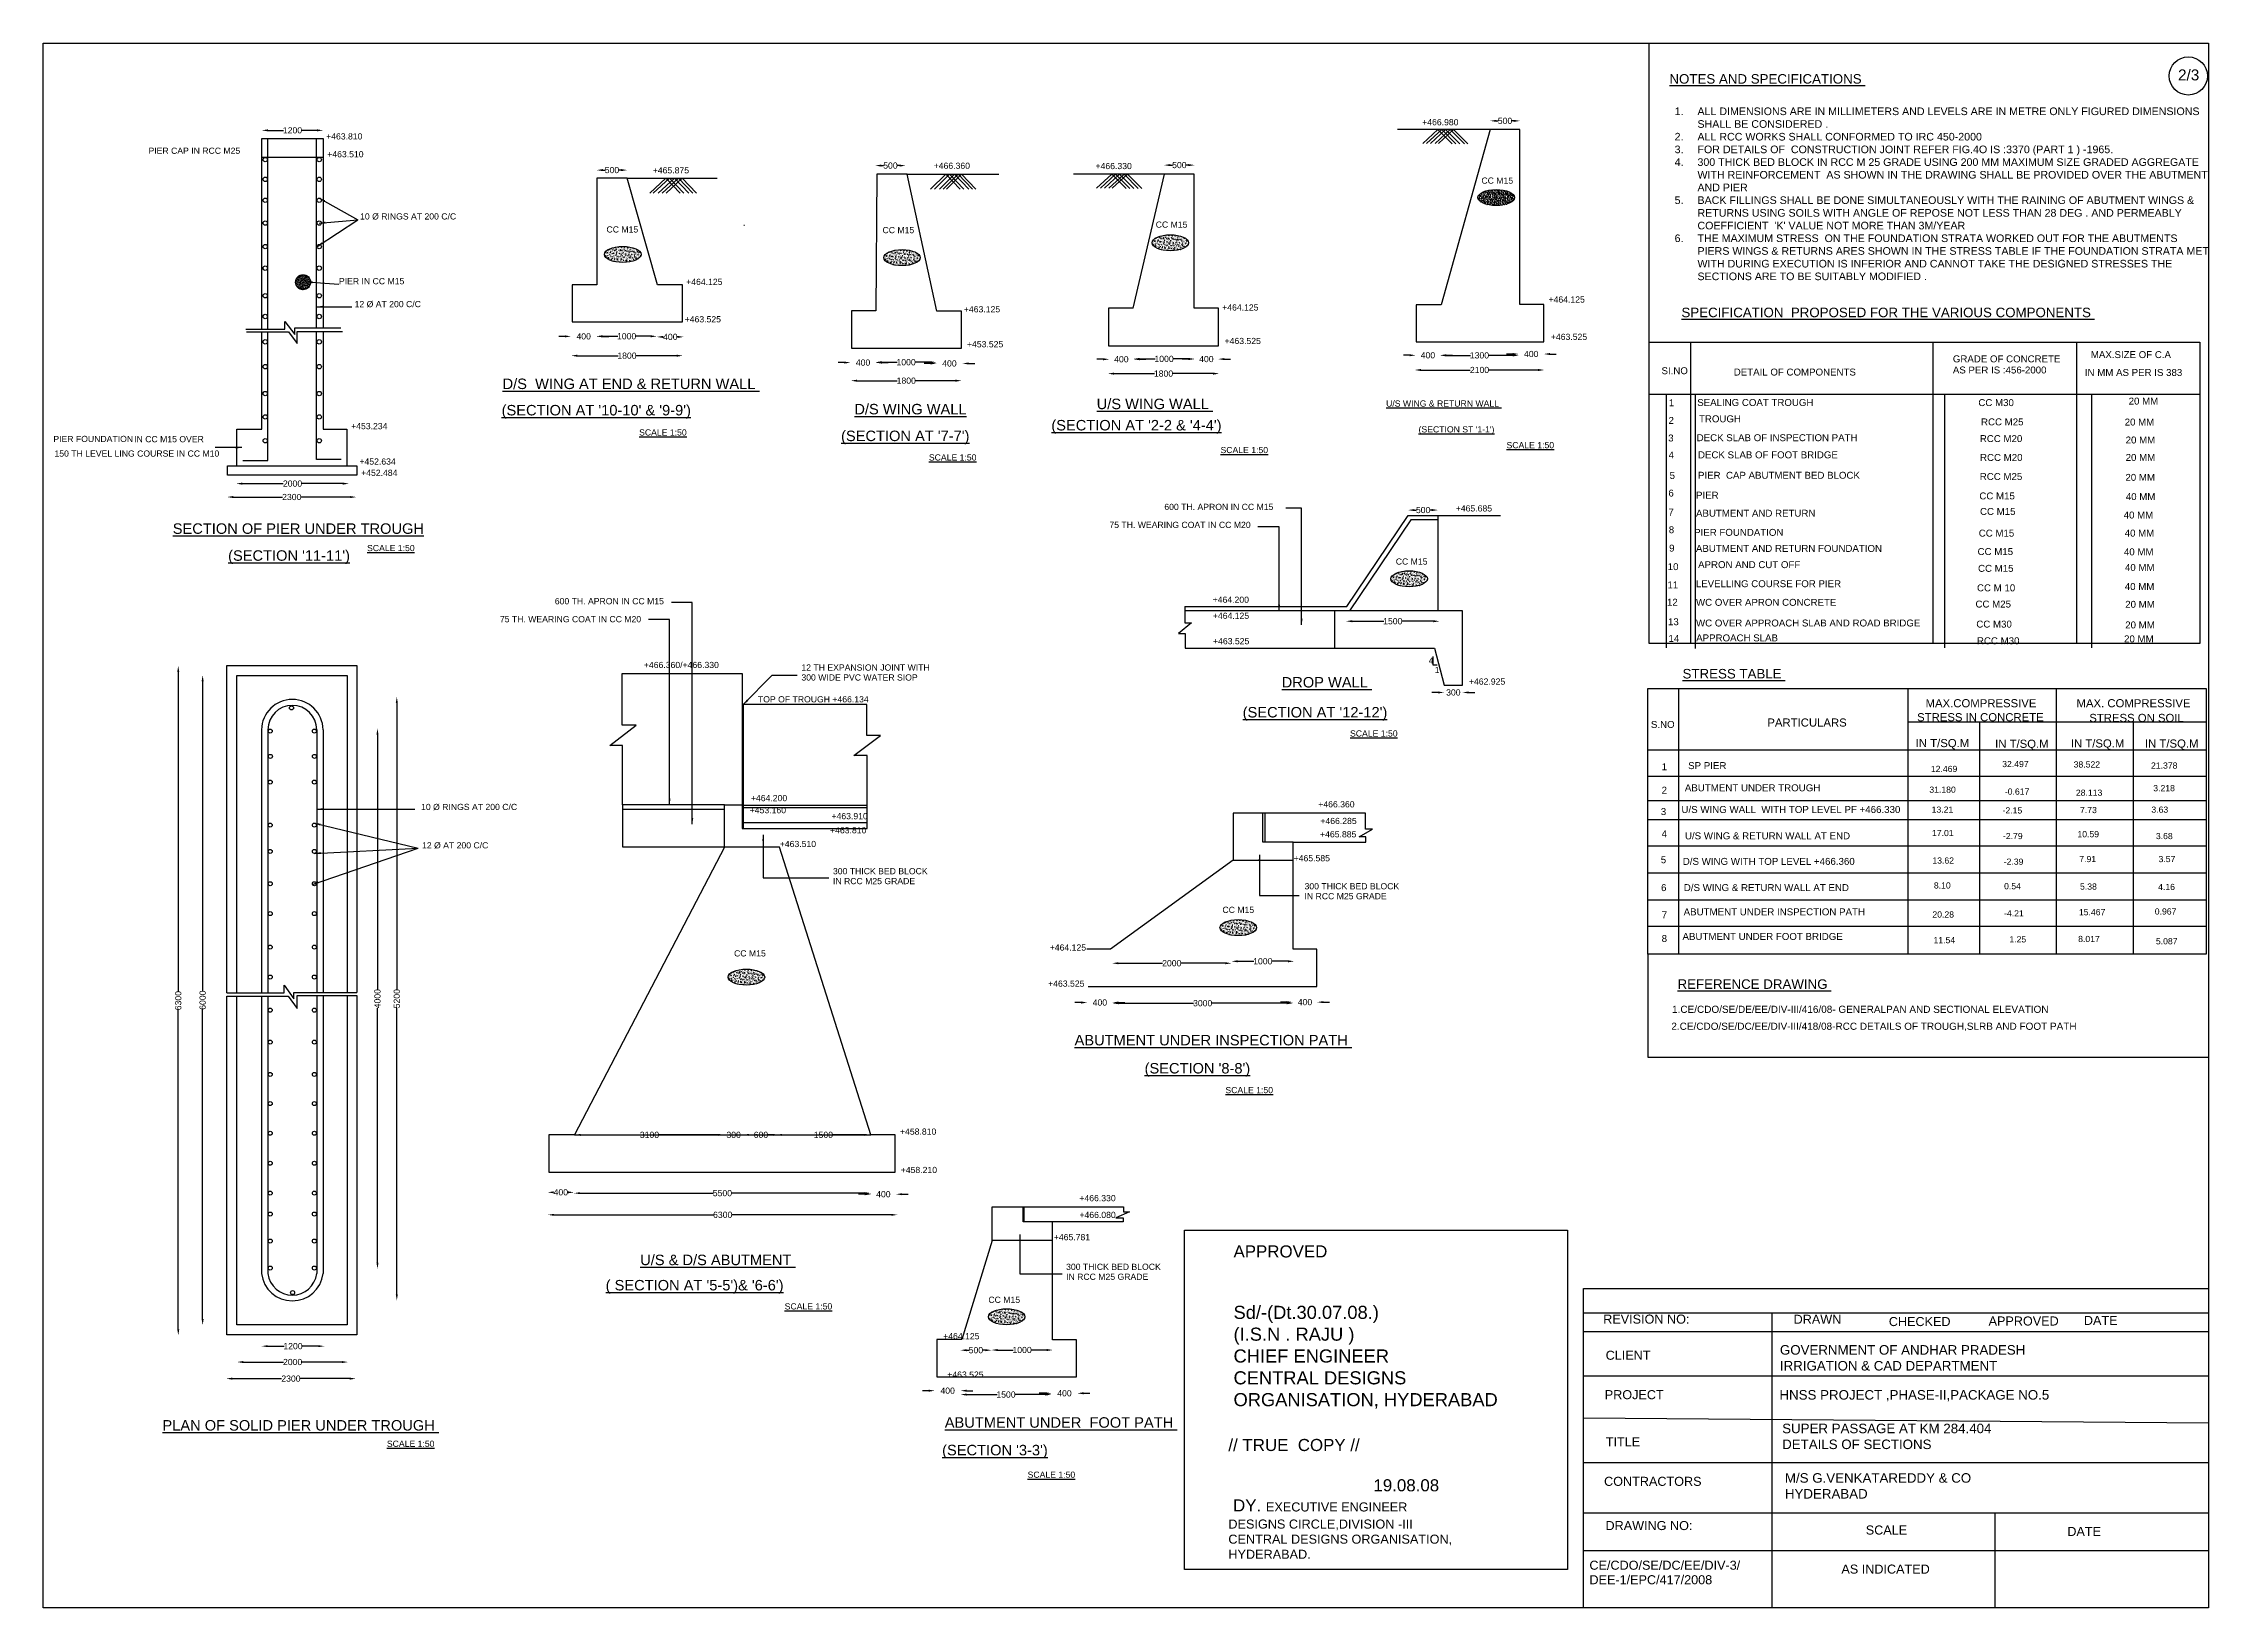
# Model space of a CAD drawing. Header units: millimetres. Extents: x 2432161 to 2659531, y 44393094 to 44557411.
import ezdxf

# ---------------------------------------------------------------- set-up
doc = ezdxf.new("R2010")
doc.units = ezdxf.units.MM
doc.header["$MEASUREMENT"] = 0
for name, color, linetype in [('DIMENSION', 7, 'Continuous'), ('DRAWING', 2, 'Continuous'), ('REF', 7, 'Continuous'), ('TEXT', 7, 'Continuous')]:
    doc.layers.add(name, color=color, linetype=linetype)
doc.styles.get("Standard").update_dxf_attribs({"font": 'arial.ttf', "height": 650})
doc.dimstyles.get("Standard").update_dxf_attribs({"dimtxt": 650, "dimasz": 650, "dimexe": 0.18, "dimexo": 0.0625, "dimgap": 0.09, "dimtad": 0, "dimdec": 0, "dimzin": 0, "dimdsep": 46, "dimtxsty": 'Standard', "dimcen": 0.09, "dimse1": 1, "dimse2": 1, "dimadec": 0, "dimazin": 0, "dimtfac": 1, "dimtdec": 0, "dimtofl": 0, "dimtmove": 0, "dimatfit": 3, "dimfxl": 1, "dimtolj": 1, "dimtzin": 0, "dimarcsym": 0})

msp = doc.modelspace()

# ---------------------------------------------------------------- texts
at = {"layer": 'DIMENSION', "color": 0}
for s, height, p in [('2/3', 1150, (2656312, 44553515.8)), ('12.469', 650, (2630358.5, 44480869.4)), ('32.497', 650, (2637847.4, 44481384.2)), ('38.522', 650, (2645349, 44481343.5)), ('21.378', 650, (2653471.9, 44481224.8)), ('31.180', 650, (2630200, 44478691.4)), ('-0.617', 650, (2638124.8, 44478493.4)), ('28.113', 650, (2645586.7, 44478373.6)), ('3.218', 650, (2653709.6, 44478848.8)), ('13.21', 650, (2630437.7, 44476592.7)), ('-2.15', 650, (2637887, 44476513.5)), ('7.73', 650, (2646022.6, 44476552)), ('3.63', 650, (2653511.5, 44476591.6)), ('17.01', 650, (2630477.4, 44474137.5)), ('-2.79', 650, (2637926.7, 44473820.7)), ('10.59', 650, (2645745.2, 44474017.7)), ('3.68', 650, (2653987, 44473819.7)), ('13.62', 650, (2630517, 44471246.8)), ('-2.39', 650, (2638005.9, 44471128)), ('7.91', 650, (2645943.3, 44471404.1)), ('3.57', 650, (2654264.3, 44471404.1)), ('8.10', 650, (2630675.5, 44468633.2)), ('0.54', 650, (2638045.5, 44468554)), ('5.38', 650, (2646022.6, 44468513.4)), ('4.16', 650, (2654224.7, 44468473.8)), ('20.28', 650, (2630517, 44465584.1)), ('-4.21', 650, (2638045.5, 44465702.9)), ('15.467', 650, (2645903.7, 44465820.6)), ('0.967', 650, (2653868.1, 44465899.8)), ('11.54', 650, (2630635.9, 44462891.3)), ('1.25', 650, (2638600.3, 44462970.5)), ('8.017', 650, (2645824.5, 44463009.1)), ('5.087', 650, (2653987, 44462771.5)), ('1.CE/CDO/SE/DE/EE/DIV-III/416/08- GENERALPAN AND SECTIONAL ELEVATION ', 750, (2603183.6, 44455572.1)), ('2.CE/CDO/SE/DC/EE/DIV-III/418/08-RCC DETAILS OF TROUGH,SLRB AND FOOT PATH ', 750, (2603107.1, 44453791.9))]:
    msp.add_text(s, height=height, dxfattribs=at).set_placement(p)
at = {"layer": 'REF'}
for s, p in [('4', (2577626.3, 44492238.7)), ('1', (2578266.7, 44491266.3))]:
    msp.add_text(s, height=650, dxfattribs=at).set_placement(p)
at = {"layer": 'TEXT', "color": 0}
for s, height, p in [('%%UNOTES AND SPECIFICATIONS ', 1000, (2602906.6, 44553172.7)), ('+466.980', 650, (2576946.9, 44548796.5)), ('PIER CAP IN RCC M25', 650, (2443204.4, 44545801.8)), ('+463.810', 650, (2461857.1, 44547310)), ('+463.510', 650, (2461977.7, 44545436.6)), ('+465.875', 650, (2496153.8, 44543746.1)), ('+466.360', 650, (2525652.9, 44544224.8)), ('+466.330', 650, (2542646.7, 44544194.5)), ('CC M15', 650, (2583165.9, 44542664.6)), ('10 Ø RINGS AT 200 C/C', 650, (2465422.7, 44538903.2)), ('CC M15', 650, (2491297.4, 44537535)), ('CC M15', 650, (2520281.4, 44537463.8)), ('CC M15', 650, (2548965, 44538042.3)), ('PIER IN CC M15', 650, (2463204.2, 44532099.7)), ('+464.125', 650, (2499665, 44532028.3)), ('12 Ø AT 200 C/C', 650, (2464849.3, 44529694.3)), ('+464.125', 650, (2590215.7, 44530173.2)), ('+463.525', 650, (2499506.6, 44528100.4)), ('+463.125', 650, (2528819.2, 44529149.3)), ('+464.125', 650, (2555947.4, 44529338.8)), ('%%USPECIFICATION  PROPOSED FOR THE VARIOUS COMPONENTS ', 1000, (2604169.3, 44528642.4)), ('+453.525', 650, (2529146.8, 44525479)), ('+463.525', 650, (2556196.9, 44525819.5)), ('+463.525', 650, (2590457.6, 44526252.5)), ('GRADE OF CONCRETE ', 727.704, (2632667, 44523901.1)), ('MAX.SIZE OF C.A ', 727.704, (2647155.3, 44524347.8)), ('%%UD/S  WING AT END & RETURN WALL ', 1100, (2480386.1, 44521095.4)), ('SI.NO ', 727.7, (2602077.9, 44522655.8)), ('DETAIL OF COMPONENTS ', 727.704, (2609665.7, 44522516.6)), ('AS PER IS :456-2000', 727.704, (2632667, 44522732.1)), ('IN MM AS PER IS 383', 727.704, (2646529.5, 44522471.7)), ("%%U(SECTION AT '10-10' & '9-9')", 1100, (2480286.4, 44518325.8)), ('%%UD/S WING WALL', 1100, (2517323.6, 44518436.2)), ('%%UU/S WING WALL ', 1100, (2542769, 44518983.8)), ('%%UU/S WING & RETURN WALL ', 650, (2573157, 44519250.1)), ('1 ', 727.7, (2602837.2, 44519289.8)), ('SEALING COAT TROUGH ', 727.704, (2605826.2, 44519321.1)), ('CC M30', 727.7, (2635346.2, 44519306.4)), ('20 MM', 727.7, (2651126.2, 44519465.6)), ('+453.234', 650, (2464484.7, 44516876.8)), ('%%USCALE 1:50', 650, (2494721.8, 44516213.9)), ("%%U(SECTION AT '7-7')", 1100, (2515927.7, 44515628.7)), ("%%U(SECTION AT '2-2 & '4-4')", 1100, (2538008.2, 44516748.2)), ("%%U(SECTION ST '1-1')", 650, (2576565.5, 44516537.1)), ('2', 727.7, (2602815.8, 44517438.8)), ('TROUGH ', 727.7, (2606011.9, 44517603.1)), ('RCC M25', 727.7, (2635626.1, 44517280.1)), ('20 MM', 727.7, (2650709.5, 44517266.1)), ('PIER FOUNDATION ', 650, (2433214.1, 44515530.2)), ('150 TH LEVEL LING COURSE IN CC M10', 650, (2433332.3, 44513995.1)), ('IN CC M15 OVER ', 650, (2441702.1, 44515506.6)), ('%%USCALE 1:50', 650, (2555770.1, 44514365.3)), ('%%USCALE 1:50', 650, (2585802.4, 44514877)), ('3', 727.7, (2602778.9, 44515591.1)), ('4', 727.7, (2602824.2, 44513804.7)), ('DECK SLAB OF INSPECTION PATH ', 727.704, (2605768, 44515620.3)), ('DECK SLAB OF FOOT BRIDGE ', 727.704, (2605907.6, 44513821.9)), ('RCC M20', 727.7, (2635498.8, 44515525.8)), ('20 MM', 727.7, (2650810.4, 44515379.8)), ('+452.634', 650, (2465355.4, 44513157.9)), ('+452.484', 650, (2465534.5, 44511972.6)), ('%%USCALE 1:50', 650, (2525147.5, 44513588.5)), ('5', 727.7, (2602925.7, 44511651.9)), ('PIER  CAP ABUTMENT BED BLOCK ', 727.704, (2605907.6, 44511674.4)), ('RCC M25', 727.7, (2635495.3, 44511541.9)), ('RCC M20', 727.7, (2635520.4, 44513544.8)), ('20 MM', 727.7, (2650788.7, 44511455.2)), ('20 MM', 727.7, (2650810.4, 44513548.4)), ('6', 727.7, (2602801.2, 44509806.1)), ('PIER ', 727.7, (2605698.1, 44509583.7)), ('CC M15', 727.7, (2635450.1, 44509504.7)), ('40 MM', 727.7, (2650827.6, 44509433.4)), ('600 TH. APRON IN CC M15', 650, (2549870.1, 44508391.4)), ('+465.685', 650, (2580470.2, 44508236.9)), ('7', 727.7, (2602797.6, 44507801.6)), ('ABUTMENT AND RETURN ', 727.704, (2605698.1, 44507691.1)), ('CC M15', 727.7, (2635517.2, 44507876.1)), ('40 MM', 727.7, (2650604.1, 44507496.7)), ('%%USECTION OF PIER UNDER TROUGH', 1100, (2445754, 44505886.8)), ('75 TH. WEARING COAT IN CC M20', 650, (2544102, 44506502.9)), ('8', 727.7, (2602839.1, 44505955)), ('PIER FOUNDATION ', 727.704, (2605500.5, 44505679)), ('CC M15', 727.7, (2635383.9, 44505594.8)), ('40 MM', 727.7, (2650711.2, 44505599.9)), ("%%U(SECTION '11-11')", 1100, (2451566.6, 44503059.1)), ('%%USCALE 1:50', 650, (2466156.2, 44504070.3)), ('CC M15', 650, (2574173.4, 44502652.8)), ('9', 727.7, (2602874.5, 44504021.7)), ('ABUTMENT AND RETURN FOUNDATION ', 727.704, (2605689.2, 44503988.3)), ('APRON AND CUT OFF ', 727.704, (2605917.6, 44502287)), ('CC M15', 727.7, (2635265.5, 44503658.8)), ('40 MM', 727.7, (2650629.9, 44503628)), ('11', 727.7, (2602699.5, 44500160.9)), ('10', 727.7, (2602726.2, 44502076)), ('LEVELLING COURSE FOR PIER ', 727.704, (2605678.4, 44500285.1)), ('CC M15', 727.7, (2635309.4, 44501897.9)), ('40 MM', 727.7, (2650740.5, 44501992.9)), ('600 TH. APRON IN CC M15', 650, (2485872.5, 44498487.4)), ('+464.200', 650, (2554945, 44498644)), ('12', 727.7, (2602651.3, 44498339.4)), ('WC OVER APRON CONCRETE ', 727.704, (2605698.3, 44498329.5)), ('CC M25', 727.7, (2635044.3, 44498147.4)), ('CC M 10', 727.7, (2635204.4, 44499850.9)), ('40 MM', 727.7, (2650720, 44499988.2)), ('20 MM', 727.7, (2650765.2, 44498120.1)), ('75 TH. WEARING COAT IN CC M20', 650, (2480104.4, 44496598.9)), ('+464.125', 650, (2554964.9, 44496956.8)), ('13', 727.7, (2602758.1, 44496291.3)), ('WC OVER APPROACH SLAB AND ROAD BRIDGE ', 727.704, (2605698.3, 44496157.4)), ('CC M30', 727.7, (2635132.1, 44496041.9)), ('20 MM', 727.7, (2650765.2, 44495954.5)), ('+463.525', 650, (2554984.5, 44494290.2)), ('14', 727.7, (2602811.2, 44494536)), ('APPROACH SLAB ', 727.704, (2605718, 44494595.2)), ('RCC M30', 727.7, (2635198.3, 44494288.4)), ('20 MM', 727.7, (2650646.5, 44494492.5)), ('+466.360/+466.330', 650, (2495221.5, 44491788.5)), ('12 TH EXPANSION JOINT WITH ', 650, (2511762.9, 44491520.6)), ('%%USTRESS TABLE ', 1000, (2604282.3, 44490696)), ('300 WIDE PVC WATER SIOP', 650, (2511762.9, 44490476.4)), ('%%UDROP WALL ', 1100, (2562192, 44489747.7)), ('+462.925', 650, (2581854.7, 44490048.5)), ('TOP OF TROUGH +466.134', 650, (2507198.2, 44488184.9)), ("%%U(SECTION AT '12-12')", 1100, (2558097.4, 44486599.6)), ('MAX.COMPRESSIVE ', 851.975, (2629802.5, 44487669.7)), ('MAX. COMPRESSIVE ', 851.975, (2645651.2, 44487669.8)), ('%%USCALE 1:50', 650, (2569369.1, 44484595.4)), ('S.NO ', 730.26, (2600959.4, 44485501.3)), ('PARTICULARS ', 851.975, (2613190, 44485642.6)), ('STRESS IN CONCRETE  ', 851.975, (2628914, 44486201.2)), ('STRESS ON SOIL ', 851.975, (2646994.7, 44486125.8)), ('IN T/SQ.M', 851.97, (2628765.8, 44483484.3)), ('IN T/SQ.M', 851.97, (2637102.8, 44483410.6)), ('IN T/SQ.M', 851.97, (2645054.9, 44483448.5)), ('IN T/SQ.M', 851.97, (2652837.9, 44483433.7)), ('1', 730.3, (2602087.7, 44481056.1)), ('SP PIER ', 730.26, (2604870, 44481176.6)), ('+464.200', 650, (2506460.1, 44477806.1)), ('2', 730.3, (2602087.7, 44478594.7)), ('ABUTMENT UNDER TROUGH ', 730.264, (2604524.8, 44478844.7)), ('10 Ø RINGS AT 200 C/C', 650, (2471825.9, 44476876.7)), ('+453.160', 650, (2506336.4, 44476539.2)), ('+463.910', 650, (2514922, 44475911)), ('+466.360', 650, (2566037.3, 44477153.4)), ('+466.285', 650, (2566256, 44475405.3)), ('3', 730.3, (2602001.5, 44476349.1)), ('U/S WING WALL  WITH TOP LEVEL PF +466.330', 730.264, (2604170.4, 44476570)), ('12 Ø AT 200 C/C', 650, (2471927.3, 44472846)), ('+463.510', 650, (2509491.8, 44472985.5)), ('+463.810', 650, (2514771.3, 44474427.3)), ('+465.885', 650, (2566223.2, 44474005.5)), ('4', 730.3, (2602087.7, 44474017.2)), ('U/S WING & RETURN WALL AT END  ', 730.264, (2604534.5, 44473801.5)), ('+465.585', 650, (2563449.1, 44471492.5)), ('5', 730.3, (2602000.4, 44471291.9)), ('D/S WING WITH TOP LEVEL +466.360', 730.264, (2604309.7, 44471119.2)), ('300 THICK BED BLOCK ', 650, (2515076.6, 44470133.2)), ('IN RCC M25 GRADE', 650, (2515076.6, 44469089)), ('300 THICK BED BLOCK ', 650, (2564592.9, 44468547)), ('6', 730.3, (2602027.2, 44468361.5)), ('D/S WING & RETURN WALL AT END ', 730.264, (2604415.3, 44468364.5)), ('CC M15', 650, (2555973.6, 44466067.7)), ('IN RCC M25 GRADE', 650, (2564592.9, 44467502.8)), ('7', 730.3, (2602091.7, 44465498.9)), (' ABUTMENT UNDER INSPECTION PATH ', 730.264, (2604115.6, 44465818.6)), ('CC M15', 650, (2504692.7, 44461496.8)), ('+464.125', 650, (2537841.3, 44462112.4)), ('8', 730.3, (2602091.7, 44463011.9)), (' ABUTMENT UNDER FOOT BRIDGE ', 730.264, (2603995.8, 44463232.9)), ('+463.525', 650, (2537670.3, 44458320.3)), ('%%UREFERENCE DRAWING ', 1000, (2603758.8, 44458092.6)), ('%%UABUTMENT UNDER INSPECTION PATH ', 1100, (2540446.8, 44452157.4)), ("%%U(SECTION '8-8')", 1100, (2547799.4, 44449205.1)), ('%%USCALE 1:50', 650, (2556286.6, 44447134.8)), ('+458.810', 650, (2522116.2, 44442775.9)), ('+458.210', 650, (2522192.3, 44438746)), ('+466.330', 650, (2540950.5, 44435787.7)), ('+466.080', 650, (2540957.6, 44434026.7)), ('+465.781', 650, (2538266.1, 44431688.8)), ('%%UU/S & D/S ABUTMENT ', 1100, (2494834.8, 44429074.4)), ('300 THICK BED BLOCK ', 650, (2539556.2, 44428574.7)), ('IN RCC M25 GRADE', 650, (2539556.2, 44427530.5)), ("%%U( SECTION AT '5-5')& '6-6')", 1100, (2491210.1, 44426419.5)), ('CC M15', 650, (2531396.5, 44425110)), ('%%USCALE 1:50', 650, (2510004.6, 44424418.5)), ('REVISION NO:', 948.81, (2595951.9, 44422931.7)), ('DRAWN ', 948.81, (2615946.4, 44422913.6)), ('CHECKED ', 948.81, (2625943.4, 44422674.4)), ('APPROVED ', 948.81, (2636419.3, 44422734.2)), ('DATE ', 948.81, (2646426.3, 44422794.1)), ('+464.125', 650, (2526649.2, 44421285.2)), ('CLIENT', 948.81, (2596211.5, 44419134.3)), ('+463.525', 650, (2527080.7, 44417251.1)), ('PROJECT', 948.81, (2596118.6, 44414995.2)), ('%%UPLAN OF SOLID PIER UNDER TROUGH ', 1100, (2444671, 44411699.2)), ('%%UABUTMENT UNDER  FOOT PATH ', 1100, (2526817.5, 44411998.8)), ('%%USCALE 1:50', 650, (2468236.2, 44409989.4)), ("%%U(SECTION '3-3')", 1100, (2526540.4, 44409100.6)), ('TITLE ', 948.81, (2596229.8, 44410049.4)), ('%%USCALE 1:50', 650, (2535514.4, 44406740.9)), ('CONTRACTORS ', 948.81, (2596044.7, 44405893.1)), ('DRAWING NO:', 948.81, (2596194, 44401248.8)), ('SCALE ', 948.81, (2623523.6, 44400780)), ('DATE ', 948.81, (2644688.4, 44400631.3)), ('CE/CDO/SE/DC/EE/DIV-3/', 948.81, (2594507.1, 44397081.1)), ('DEE-1/EPC/417/2008', 948.81, (2594507.1, 44395556.9)), ('AS INDICATED ', 948.81, (2620963.6, 44396675.3))]:
    msp.add_text(s, height=height, dxfattribs=at).set_placement(p)
at = {"layer": 'TEXT', "color": 0, "insert": (2602651, 44550668.3), "char_height": 800, "attachment_point": 1}
msp.add_mtext_dynamic_manual_height_columns("\\pi-2400,l3200,t3200;1.^IALL DIMENSIONS ARE IN MILLIMETERS AND LEVELS ARE IN METRE ONLY FIGURED DIMENSIONS SHALL BE CONSIDERED .\\P2.^IALL RCC WORKS SHALL CONFORMED TO IRC 450-2000\\P3.^IFOR DETAILS OF  CONSTRUCTION JOINT REFER FIG.4O IS :3370 (PART 1 ) -1965.\\P4.^I300 THICK BED BLOCK IN RCC M 25 GRADE USING 200 MM MAXIMUM SIZE GRADED AGGREGATE WITH REINFORCEMENT  AS SHOWN IN THE DRAWING SHALL BE PROVIDED OVER THE ABUTMENT AND PIER \\P5.^IBACK FILLINGS SHALL BE DONE SIMULTANEOUSLY WITH THE RAINING OF ABUTMENT WINGS & RETURNS USING SOILS WITH ANGLE OF REPOSE NOT LESS THAN 28 DEG . AND PERMEABLY COEFFICIENT  'K' VALUE NOT MORE THAN 3M/YEAR \\P6.^ITHE MAXIMUM STRESS  ON THE FOUNDATION STRATA WORKED OUT FOR THE ABUTMENTS PIERS WINGS & RETURNS ARES SHOWN IN THE STRESS TABLE IF THE FOUNDATION STRATA MET WITH DURING EXECUTION IS INFERIOR AND CANNOT TAKE THE DESIGNED STRESSES THE SECTIONS ARE TO BE SUITABLY MODIFIED .", width=56866.453, gutter_width=1500, heights=[52826.2], dxfattribs=at)
at = {"layer": 'TEXT', "color": 0, "attachment_point": 1}
for s, insert, char_height, width in [('APPROVED  \\P\\P\\P{\\H1.0833x;Sd/-(Dt.30.07.08.) \\P(I.S.N . RAJU ) \\PCHIEF ENGINEER  \\PCENTRAL DESIGNS ORGANISATION, HYDERABAD }', (2557136.1, 44431150.7), 1269.18, 28847.084), ('GOVERNMENT OF ANDHAR PRADESH  IRRIGATION & CAD DEPARTMENT ', (2614507.6, 44420674.3), 1000, 30491.604), ('HNSS PROJECT ,PHASE-II,PACKAGE NO.5', (2614459.8, 44415952.1), 1000, 29686.969), ('SUPER PASSAGE AT KM 284.404 DETAILS OF SECTIONS', (2614746.2, 44412422.4), 1000, 24971.593), ('// TRUE  COPY //\\P\\P^I^I^I19.08.08\\P DY. {\\H0.75x;EXECUTIVE ENGINEER  \\PDESIGNS CIRCLE,DIVISION -III \\PCENTRAL DESIGNS ORGANISATION, HYDERABAD.}', (2556596, 44410819.2), 1269.18, 28847.084), ('M/S G.VENKATAREDDY & CO  HYDERABAD ', (2615032.7, 44407223.3), 1000, 21739.455)]:
    msp.add_mtext(s, dxfattribs=dict(at, insert=insert, char_height=char_height, width=width))

# ---------------------------------------------------------------- blocks, each defined once
blk = doc.blocks.new('*D53')
at = {"layer": 'Defpoints', "color": 0, "transparency": 16777216}
for p in [(2455094, 44547409), (2461559, 44548267), (2461559, 44547409)]:
    blk.add_point(p, dxfattribs=at)
at = {"layer": 'DIMENSION', "color": 0, "lineweight": -2, "transparency": 16777216}
for p, q in [((2455744, 44548267), (2457388, 44548267)), ((2460909, 44548267), (2459266, 44548267))]:
    blk.add_line(p, q, dxfattribs=at)
at = {"layer": 'DIMENSION', "color": 0, "transparency": 16777216}
for points in [[(2455744, 44548375), (2455744, 44548158), (2455094, 44548267)], [(2460909, 44548375), (2460909, 44548158), (2461559, 44548267)]]:
    blk.add_solid(points, dxfattribs=at)
at = {"layer": 'DIMENSION', "color": 0, "transparency": 16777216, "insert": (2458327, 44548267), "char_height": 650, "attachment_point": 5}
blk.add_mtext('\\A1;1200', dxfattribs=at)
blk = doc.blocks.new('*D54')
at = {"layer": 'Defpoints', "color": 0, "transparency": 16777216}
for p in [(2452411, 44511257), (2464258, 44511257), (2464258, 44511161)]:
    blk.add_point(p, dxfattribs=at)
at = {"layer": 'DIMENSION', "color": 0, "lineweight": -2, "transparency": 16777216}
for p, q in [((2453061, 44511161), (2457359, 44511161)), ((2463608, 44511161), (2459309, 44511161))]:
    blk.add_line(p, q, dxfattribs=at)
at = {"layer": 'DIMENSION', "color": 0, "transparency": 16777216}
for points in [[(2453061, 44511269), (2453061, 44511053), (2452411, 44511161)], [(2463608, 44511269), (2463608, 44511053), (2464258, 44511161)]]:
    blk.add_solid(points, dxfattribs=at)
at = {"layer": 'DIMENSION', "color": 0, "transparency": 16777216, "insert": (2458334, 44511161), "char_height": 650, "attachment_point": 5}
blk.add_mtext('\\A1;2000', dxfattribs=at)
blk = doc.blocks.new('*D55')
at = {"layer": 'Defpoints', "color": 0, "transparency": 16777216}
for p in [(2451465, 44509831), (2465033, 44509831), (2465033, 44509752)]:
    blk.add_point(p, dxfattribs=at)
at = {"layer": 'DIMENSION', "color": 0, "lineweight": -2, "transparency": 16777216}
for p, q in [((2452115, 44509752), (2457274, 44509752)), ((2464383, 44509752), (2459224, 44509752))]:
    blk.add_line(p, q, dxfattribs=at)
at = {"layer": 'DIMENSION', "color": 0, "transparency": 16777216}
for points in [[(2452115, 44509860), (2452115, 44509644), (2451465, 44509752)], [(2464383, 44509860), (2464383, 44509644), (2465033, 44509752)]]:
    blk.add_solid(points, dxfattribs=at)
at = {"layer": 'DIMENSION', "color": 0, "transparency": 16777216, "insert": (2458249, 44509752), "char_height": 650, "attachment_point": 5}
blk.add_mtext('\\A1;2300', dxfattribs=at)
blk = doc.blocks.new('*D56')
at = {"layer": 'Defpoints', "color": 0, "transparency": 16777216}
for p in [(2490267, 44544093), (2490267, 44543253), (2493478, 44543253)]:
    blk.add_point(p, dxfattribs=at)
at = {"layer": 'DIMENSION', "color": 0, "lineweight": -2, "transparency": 16777216}
for p, q in [((2490917, 44544093), (2491155, 44544093)), ((2492828, 44544093), (2492589, 44544093))]:
    blk.add_line(p, q, dxfattribs=at)
at = {"layer": 'DIMENSION', "color": 0, "transparency": 16777216}
for points in [[(2490917, 44544201), (2490917, 44543984), (2490267, 44544093)], [(2492828, 44544201), (2492828, 44543984), (2493478, 44544093)]]:
    blk.add_solid(points, dxfattribs=at)
at = {"layer": 'DIMENSION', "color": 0, "transparency": 16777216, "insert": (2491872, 44544093), "char_height": 650, "attachment_point": 5}
blk.add_mtext('\\A1;500', dxfattribs=at)
blk = doc.blocks.new('*D57')
at = {"layer": 'Defpoints', "color": 0, "transparency": 16777216}
for p in [(2519506, 44544565), (2519506, 44543725), (2522717, 44543725)]:
    blk.add_point(p, dxfattribs=at)
at = {"layer": 'DIMENSION', "color": 0, "lineweight": -2, "transparency": 16777216}
for p, q in [((2520156, 44544565), (2520394, 44544565)), ((2522067, 44544565), (2521828, 44544565))]:
    blk.add_line(p, q, dxfattribs=at)
at = {"layer": 'DIMENSION', "color": 0, "transparency": 16777216}
for points in [[(2520156, 44544673), (2520156, 44544457), (2519506, 44544565)], [(2522067, 44544673), (2522067, 44544457), (2522717, 44544565)]]:
    blk.add_solid(points, dxfattribs=at)
at = {"layer": 'DIMENSION', "color": 0, "transparency": 16777216, "insert": (2521111, 44544565), "char_height": 650, "attachment_point": 5}
blk.add_mtext('\\A1;500', dxfattribs=at)
blk = doc.blocks.new('*D58')
at = {"layer": 'Defpoints', "color": 0, "transparency": 16777216}
for p in [(2549844, 44544617), (2549844, 44543777), (2553055, 44543777)]:
    blk.add_point(p, dxfattribs=at)
at = {"layer": 'DIMENSION', "color": 0, "lineweight": -2, "transparency": 16777216}
for p, q in [((2550494, 44544617), (2550732, 44544617)), ((2552405, 44544617), (2552167, 44544617))]:
    blk.add_line(p, q, dxfattribs=at)
at = {"layer": 'DIMENSION', "color": 0, "transparency": 16777216}
for points in [[(2550494, 44544725), (2550494, 44544508), (2549844, 44544617)], [(2552405, 44544725), (2552405, 44544508), (2553055, 44544617)]]:
    blk.add_solid(points, dxfattribs=at)
at = {"layer": 'DIMENSION', "color": 0, "transparency": 16777216, "insert": (2551449, 44544617), "char_height": 650, "attachment_point": 5}
blk.add_mtext('\\A1;500', dxfattribs=at)
blk = doc.blocks.new('*D59')
at = {"layer": 'Defpoints', "color": 0, "transparency": 16777216}
for p in [(2584082, 44549262), (2584082, 44548346), (2587205, 44548346)]:
    blk.add_point(p, dxfattribs=at)
at = {"layer": 'DIMENSION', "color": 0, "lineweight": -2, "transparency": 16777216}
for p, q in [((2584732, 44549262), (2584927, 44549262)), ((2586555, 44549262), (2586361, 44549262))]:
    blk.add_line(p, q, dxfattribs=at)
at = {"layer": 'DIMENSION', "color": 0, "transparency": 16777216}
for points in [[(2584732, 44549370), (2584732, 44549153), (2584082, 44549262)], [(2586555, 44549370), (2586555, 44549153), (2587205, 44549262)]]:
    blk.add_solid(points, dxfattribs=at)
at = {"layer": 'DIMENSION', "color": 0, "transparency": 16777216, "insert": (2585644, 44549262), "char_height": 650, "attachment_point": 5}
blk.add_mtext('\\A1;500', dxfattribs=at)
blk = doc.blocks.new('*D60')
at = {"layer": 'Defpoints', "color": 0, "transparency": 16777216}
for p in [(2575483, 44508383), (2575483, 44507467), (2578606, 44507467)]:
    blk.add_point(p, dxfattribs=at)
at = {"layer": 'DIMENSION', "color": 0, "lineweight": -2, "transparency": 16777216}
for p, q in [((2576133, 44508383), (2576327, 44508383)), ((2577956, 44508383), (2577761, 44508383))]:
    blk.add_line(p, q, dxfattribs=at)
at = {"layer": 'DIMENSION', "color": 0, "transparency": 16777216}
for points in [[(2576133, 44508491), (2576133, 44508274), (2575483, 44508383)], [(2577956, 44508491), (2577956, 44508274), (2578606, 44508383)]]:
    blk.add_solid(points, dxfattribs=at)
at = {"layer": 'DIMENSION', "color": 0, "transparency": 16777216, "insert": (2577044, 44508383), "char_height": 650, "attachment_point": 5}
blk.add_mtext('\\A1;500', dxfattribs=at)
blk = doc.blocks.new('*D61')
at = {"layer": 'Defpoints', "color": 0, "transparency": 16777216}
for p in [(2525780, 44415888), (2525780, 44415616), (2528462, 44415616)]:
    blk.add_point(p, dxfattribs=at)
at = {"layer": 'DIMENSION', "color": 0, "lineweight": -2, "transparency": 16777216}
for p, q in [((2525130, 44415888), (2524480, 44415888)), ((2529112, 44415888), (2529762, 44415888))]:
    blk.add_line(p, q, dxfattribs=at)
at = {"layer": 'DIMENSION', "color": 0, "transparency": 16777216}
for points in [[(2525130, 44415996), (2525130, 44415780), (2525780, 44415888)], [(2529112, 44415996), (2529112, 44415780), (2528462, 44415888)]]:
    blk.add_solid(points, dxfattribs=at)
at = {"layer": 'DIMENSION', "color": 0, "transparency": 16777216, "insert": (2527121, 44415888), "char_height": 650, "attachment_point": 5}
blk.add_mtext('\\A1;400', dxfattribs=at)
blk = doc.blocks.new('*D62')
at = {"layer": 'Defpoints', "color": 0, "transparency": 16777216}
for p in [(2528462, 44415616), (2538030, 44415616), (2538030, 44415479)]:
    blk.add_point(p, dxfattribs=at)
at = {"layer": 'DIMENSION', "color": 0, "lineweight": -2, "transparency": 16777216}
for p, q in [((2529112, 44415479), (2532307, 44415479)), ((2537380, 44415479), (2534185, 44415479))]:
    blk.add_line(p, q, dxfattribs=at)
at = {"layer": 'DIMENSION', "color": 0, "transparency": 16777216}
for points in [[(2529112, 44415588), (2529112, 44415371), (2528462, 44415479)], [(2537380, 44415588), (2537380, 44415371), (2538030, 44415479)]]:
    blk.add_solid(points, dxfattribs=at)
at = {"layer": 'DIMENSION', "color": 0, "transparency": 16777216, "insert": (2533246, 44415479), "char_height": 650, "attachment_point": 5}
blk.add_mtext('\\A1;1500', dxfattribs=at)
blk = doc.blocks.new('*D63')
at = {"layer": 'Defpoints', "color": 0, "transparency": 16777216}
for p in [(2538030, 44415479), (2540735, 44415616), (2540735, 44415479)]:
    blk.add_point(p, dxfattribs=at)
at = {"layer": 'DIMENSION', "color": 0, "lineweight": -2, "transparency": 16777216}
for p, q in [((2537380, 44415616), (2536730, 44415616)), ((2541385, 44415616), (2542035, 44415616))]:
    blk.add_line(p, q, dxfattribs=at)
at = {"layer": 'DIMENSION', "color": 0, "transparency": 16777216}
for points in [[(2537380, 44415724), (2537380, 44415507), (2538030, 44415616)], [(2541385, 44415724), (2541385, 44415507), (2540735, 44415616)]]:
    blk.add_solid(points, dxfattribs=at)
at = {"layer": 'DIMENSION', "color": 0, "transparency": 16777216, "insert": (2539383, 44415616), "char_height": 650, "attachment_point": 5}
blk.add_mtext('\\A1;400', dxfattribs=at)
blk = doc.blocks.new('*D64')
at = {"layer": 'Defpoints', "color": 0, "transparency": 16777216}
for p in [(2531712, 44420123), (2538155, 44420159), (2538155, 44420123)]:
    blk.add_point(p, dxfattribs=at)
at = {"layer": 'DIMENSION', "color": 0, "lineweight": -2, "transparency": 16777216}
for p, q in [((2532362, 44420159), (2533995, 44420159)), ((2537505, 44420159), (2535873, 44420159))]:
    blk.add_line(p, q, dxfattribs=at)
at = {"layer": 'DIMENSION', "color": 0, "transparency": 16777216}
for points in [[(2532362, 44420267), (2532362, 44420050), (2531712, 44420159)], [(2537505, 44420267), (2537505, 44420050), (2538155, 44420159)]]:
    blk.add_solid(points, dxfattribs=at)
at = {"layer": 'DIMENSION', "color": 0, "transparency": 16777216, "insert": (2534934, 44420159), "char_height": 650, "attachment_point": 5}
blk.add_mtext('\\A1;1000', dxfattribs=at)
blk = doc.blocks.new('*D65')
at = {"layer": 'Defpoints', "color": 0, "transparency": 16777216}
for p in [(2528455, 44420159), (2528455, 44420141), (2531712, 44420159)]:
    blk.add_point(p, dxfattribs=at)
at = {"layer": 'DIMENSION', "color": 0, "lineweight": -2, "transparency": 16777216}
for p, q in [((2529105, 44420141), (2529367, 44420141)), ((2531062, 44420141), (2530801, 44420141))]:
    blk.add_line(p, q, dxfattribs=at)
at = {"layer": 'DIMENSION', "color": 0, "transparency": 16777216}
for points in [[(2529105, 44420249), (2529105, 44420032), (2528455, 44420141)], [(2531062, 44420249), (2531062, 44420032), (2531712, 44420141)]]:
    blk.add_solid(points, dxfattribs=at)
at = {"layer": 'DIMENSION', "color": 0, "transparency": 16777216, "insert": (2530084, 44420141), "char_height": 650, "attachment_point": 5}
blk.add_mtext('\\A1;500', dxfattribs=at)
blk = doc.blocks.new('*D66')
at = {"layer": 'Defpoints', "color": 0, "transparency": 16777216}
for p in [(2451360, 44417078), (2464967, 44417153), (2464967, 44417078)]:
    blk.add_point(p, dxfattribs=at)
at = {"layer": 'DIMENSION', "color": 0, "lineweight": -2, "transparency": 16777216}
for p, q in [((2452010, 44417153), (2457188, 44417153)), ((2464317, 44417153), (2459139, 44417153))]:
    blk.add_line(p, q, dxfattribs=at)
at = {"layer": 'DIMENSION', "color": 0, "transparency": 16777216}
for points in [[(2452010, 44417262), (2452010, 44417045), (2451360, 44417153)], [(2464317, 44417262), (2464317, 44417045), (2464967, 44417153)]]:
    blk.add_solid(points, dxfattribs=at)
at = {"layer": 'DIMENSION', "color": 0, "transparency": 16777216, "insert": (2458164, 44417153), "char_height": 650, "attachment_point": 5}
blk.add_mtext('\\A1;2300', dxfattribs=at)
blk = doc.blocks.new('*D67')
at = {"layer": 'Defpoints', "color": 0, "transparency": 16777216}
for p in [(2452523, 44418972), (2464158, 44418972), (2464158, 44418897)]:
    blk.add_point(p, dxfattribs=at)
at = {"layer": 'DIMENSION', "color": 0, "lineweight": -2, "transparency": 16777216}
for p, q in [((2453173, 44418897), (2457366, 44418897)), ((2463508, 44418897), (2459316, 44418897))]:
    blk.add_line(p, q, dxfattribs=at)
at = {"layer": 'DIMENSION', "color": 0, "transparency": 16777216}
for points in [[(2453173, 44419005), (2453173, 44418788), (2452523, 44418897)], [(2463508, 44419005), (2463508, 44418788), (2464158, 44418897)]]:
    blk.add_solid(points, dxfattribs=at)
at = {"layer": 'DIMENSION', "color": 0, "transparency": 16777216, "insert": (2458341, 44418897), "char_height": 650, "attachment_point": 5}
blk.add_mtext('\\A1;2000', dxfattribs=at)
blk = doc.blocks.new('*D68')
at = {"layer": 'Defpoints', "color": 0, "transparency": 16777216}
for p in [(2455078, 44420690), (2461679, 44420690), (2461679, 44420564)]:
    blk.add_point(p, dxfattribs=at)
at = {"layer": 'DIMENSION', "color": 0, "lineweight": -2, "transparency": 16777216}
for p, q in [((2455728, 44420564), (2457440, 44420564)), ((2461029, 44420564), (2459318, 44420564))]:
    blk.add_line(p, q, dxfattribs=at)
at = {"layer": 'DIMENSION', "color": 0, "transparency": 16777216}
for points in [[(2455728, 44420672), (2455728, 44420456), (2455078, 44420564)], [(2461029, 44420672), (2461029, 44420456), (2461679, 44420564)]]:
    blk.add_solid(points, dxfattribs=at)
at = {"layer": 'DIMENSION', "color": 0, "transparency": 16777216, "insert": (2458379, 44420564), "char_height": 650, "attachment_point": 5}
blk.add_mtext('\\A1;1200', dxfattribs=at)
blk = doc.blocks.new('*D69')
at = {"layer": 'Defpoints', "color": 0, "transparency": 16777216}
for p in [(2448892, 44491044), (2448977, 44491044), (2448977, 44422770)]:
    blk.add_point(p, dxfattribs=at)
at = {"layer": 'DIMENSION', "color": 0, "lineweight": -2, "transparency": 16777216}
for p, q in [((2448892, 44490394), (2448892, 44457879)), ((2448892, 44423420), (2448892, 44455936))]:
    blk.add_line(p, q, dxfattribs=at)
at = {"layer": 'DIMENSION', "color": 0, "transparency": 16777216}
for points in [[(2448783, 44490394), (2449000, 44490394), (2448892, 44491044)], [(2448783, 44423420), (2449000, 44423420), (2448892, 44422770)]]:
    blk.add_solid(points, dxfattribs=at)
at = {"layer": 'DIMENSION', "color": 0, "transparency": 16777216, "insert": (2448892, 44456907), "char_height": 650, "attachment_point": 5, "rotation": 90}
blk.add_mtext('\\A1;6000', dxfattribs=at)
blk = doc.blocks.new('*D70')
at = {"layer": 'Defpoints', "color": 0, "transparency": 16777216}
for p in [(2446263, 44492014), (2446263, 44421700), (2446331, 44421700)]:
    blk.add_point(p, dxfattribs=at)
at = {"layer": 'DIMENSION', "color": 0, "lineweight": -2, "transparency": 16777216}
for p, q in [((2446331, 44491364), (2446331, 44457828)), ((2446331, 44422350), (2446331, 44455886))]:
    blk.add_line(p, q, dxfattribs=at)
at = {"layer": 'DIMENSION', "color": 0, "transparency": 16777216}
for points in [[(2446223, 44491364), (2446440, 44491364), (2446331, 44492014)], [(2446223, 44422350), (2446440, 44422350), (2446331, 44421700)]]:
    blk.add_solid(points, dxfattribs=at)
at = {"layer": 'DIMENSION', "color": 0, "transparency": 16777216, "insert": (2446331, 44456857), "char_height": 650, "attachment_point": 5, "rotation": 90}
blk.add_mtext('\\A1;6300', dxfattribs=at)
blk = doc.blocks.new('*D71')
at = {"layer": 'Defpoints', "color": 0, "transparency": 16777216}
for p in [(2469278, 44488770), (2469300, 44488770), (2469300, 44425354)]:
    blk.add_point(p, dxfattribs=at)
at = {"layer": 'DIMENSION', "color": 0, "lineweight": -2, "transparency": 16777216}
for p, q in [((2469278, 44488120), (2469278, 44458031)), ((2469278, 44426004), (2469278, 44456092))]:
    blk.add_line(p, q, dxfattribs=at)
at = {"layer": 'DIMENSION', "color": 0, "transparency": 16777216}
for points in [[(2469170, 44488120), (2469387, 44488120), (2469278, 44488770)], [(2469170, 44426004), (2469387, 44426004), (2469278, 44425354)]]:
    blk.add_solid(points, dxfattribs=at)
at = {"layer": 'DIMENSION', "color": 0, "transparency": 16777216, "insert": (2469278, 44457062), "char_height": 650, "attachment_point": 5, "rotation": 90}
blk.add_mtext('\\A1;5200', dxfattribs=at)
blk = doc.blocks.new('*D72')
at = {"layer": 'Defpoints', "color": 0, "transparency": 16777216}
for p in [(2467249, 44485436), (2467328, 44485436), (2467328, 44428686)]:
    blk.add_point(p, dxfattribs=at)
at = {"layer": 'DIMENSION', "color": 0, "lineweight": -2, "transparency": 16777216}
for p, q in [((2467249, 44484786), (2467249, 44458044)), ((2467249, 44429336), (2467249, 44456078))]:
    blk.add_line(p, q, dxfattribs=at)
at = {"layer": 'DIMENSION', "color": 0, "transparency": 16777216}
for points in [[(2467141, 44484786), (2467357, 44484786), (2467249, 44485436)], [(2467141, 44429336), (2467357, 44429336), (2467249, 44428686)]]:
    blk.add_solid(points, dxfattribs=at)
at = {"layer": 'DIMENSION', "color": 0, "transparency": 16777216, "insert": (2467249, 44457061), "char_height": 650, "attachment_point": 5, "rotation": 90}
blk.add_mtext('\\A1;4000', dxfattribs=at)
blk = doc.blocks.new('*D73')
at = {"layer": 'Defpoints', "color": 0, "transparency": 16777216}
for p in [(2485149, 44434358), (2521849, 44434359), (2521849, 44434358)]:
    blk.add_point(p, dxfattribs=at)
at = {"layer": 'DIMENSION', "color": 0, "lineweight": -2, "transparency": 16777216}
for p, q in [((2485799, 44434359), (2502528, 44434359)), ((2521199, 44434359), (2504470, 44434359))]:
    blk.add_line(p, q, dxfattribs=at)
at = {"layer": 'DIMENSION', "color": 0, "transparency": 16777216}
for points in [[(2485799, 44434467), (2485799, 44434251), (2485149, 44434359)], [(2521199, 44434467), (2521199, 44434251), (2521849, 44434359)]]:
    blk.add_solid(points, dxfattribs=at)
at = {"layer": 'DIMENSION', "color": 0, "transparency": 16777216, "insert": (2503499, 44434359), "char_height": 650, "attachment_point": 5}
blk.add_mtext('\\A1;6300', dxfattribs=at)
blk = doc.blocks.new('*D74')
at = {"layer": 'Defpoints', "color": 0, "transparency": 16777216}
for p in [(2519057, 44436497), (2521682, 44436524), (2521682, 44436497)]:
    blk.add_point(p, dxfattribs=at)
at = {"layer": 'DIMENSION', "color": 0, "lineweight": -2, "transparency": 16777216}
for p, q in [((2518407, 44436524), (2517757, 44436524)), ((2522332, 44436524), (2522982, 44436524))]:
    blk.add_line(p, q, dxfattribs=at)
at = {"layer": 'DIMENSION', "color": 0, "transparency": 16777216}
for points in [[(2518407, 44436633), (2518407, 44436416), (2519057, 44436524)], [(2522332, 44436633), (2522332, 44436416), (2521682, 44436524)]]:
    blk.add_solid(points, dxfattribs=at)
at = {"layer": 'DIMENSION', "color": 0, "transparency": 16777216, "insert": (2520370, 44436524), "char_height": 650, "attachment_point": 5}
blk.add_mtext('\\A1;400', dxfattribs=at)
blk = doc.blocks.new('*D75')
at = {"layer": 'Defpoints', "color": 0, "transparency": 16777216}
for p in [(2487880, 44436635), (2487880, 44436497), (2519057, 44436497)]:
    blk.add_point(p, dxfattribs=at)
at = {"layer": 'DIMENSION', "color": 0, "lineweight": -2, "transparency": 16777216}
for p, q in [((2488530, 44436635), (2502499, 44436635)), ((2518407, 44436635), (2504438, 44436635))]:
    blk.add_line(p, q, dxfattribs=at)
at = {"layer": 'DIMENSION', "color": 0, "transparency": 16777216}
for points in [[(2488530, 44436743), (2488530, 44436527), (2487880, 44436635)], [(2518407, 44436743), (2518407, 44436527), (2519057, 44436635)]]:
    blk.add_solid(points, dxfattribs=at)
at = {"layer": 'DIMENSION', "color": 0, "transparency": 16777216, "insert": (2503468, 44436635), "char_height": 650, "attachment_point": 5}
blk.add_mtext('\\A1;5500', dxfattribs=at)
blk = doc.blocks.new('*D76')
at = {"layer": 'Defpoints', "color": 0, "transparency": 16777216}
for p in [(2485115, 44436723), (2485115, 44436636), (2487885, 44436636)]:
    blk.add_point(p, dxfattribs=at)
at = {"layer": 'DIMENSION', "color": 0, "lineweight": -2, "transparency": 16777216}
for p, q in [((2485765, 44436723), (2485770, 44436723)), ((2487235, 44436723), (2487230, 44436723))]:
    blk.add_line(p, q, dxfattribs=at)
at = {"layer": 'DIMENSION', "color": 0, "transparency": 16777216}
for points in [[(2485765, 44436831), (2485765, 44436614), (2485115, 44436723)], [(2487235, 44436831), (2487235, 44436614), (2487885, 44436723)]]:
    blk.add_solid(points, dxfattribs=at)
at = {"layer": 'DIMENSION', "color": 0, "transparency": 16777216, "insert": (2486500, 44436723), "char_height": 650, "attachment_point": 5}
blk.add_mtext('\\A1;400', dxfattribs=at)
blk = doc.blocks.new('*D77')
at = {"layer": 'Defpoints', "color": 0, "transparency": 16777216}
for p in [(2487932, 44442756), (2487932, 44442756), (2503687, 44442756)]:
    blk.add_point(p, dxfattribs=at)
at = {"layer": 'DIMENSION', "color": 0, "lineweight": -2, "transparency": 16777216}
for p, q in [((2488582, 44442756), (2494840, 44442756)), ((2503037, 44442756), (2496779, 44442756))]:
    blk.add_line(p, q, dxfattribs=at)
at = {"layer": 'DIMENSION', "color": 0, "transparency": 16777216}
for points in [[(2488582, 44442864), (2488582, 44442648), (2487932, 44442756)], [(2503037, 44442864), (2503037, 44442648), (2503687, 44442756)]]:
    blk.add_solid(points, dxfattribs=at)
at = {"layer": 'DIMENSION', "color": 0, "transparency": 16777216, "insert": (2495810, 44442756), "char_height": 650, "attachment_point": 5}
blk.add_mtext('\\A1;3100', dxfattribs=at)
blk = doc.blocks.new('*D78')
at = {"layer": 'Defpoints', "color": 0, "transparency": 16777216}
for p in [(2503685, 44442756), (2505610, 44442756), (2505610, 44442756)]:
    blk.add_point(p, dxfattribs=at)
at = {"layer": 'DIMENSION', "color": 0, "lineweight": -2, "transparency": 16777216}
for p, q in [((2503035, 44442756), (2502385, 44442756)), ((2506260, 44442756), (2506910, 44442756))]:
    blk.add_line(p, q, dxfattribs=at)
at = {"layer": 'DIMENSION', "color": 0, "transparency": 16777216}
for points in [[(2503035, 44442865), (2503035, 44442648), (2503685, 44442756)], [(2506260, 44442865), (2506260, 44442648), (2505610, 44442756)]]:
    blk.add_solid(points, dxfattribs=at)
at = {"layer": 'DIMENSION', "color": 0, "transparency": 16777216, "insert": (2504647, 44442756), "char_height": 650, "attachment_point": 5}
blk.add_mtext('\\A1;300', dxfattribs=at)
blk = doc.blocks.new('*D79')
at = {"layer": 'Defpoints', "color": 0, "transparency": 16777216}
for p in [(2505610, 44442756), (2509417, 44442756), (2509417, 44442756)]:
    blk.add_point(p, dxfattribs=at)
at = {"layer": 'DIMENSION', "color": 0, "lineweight": -2, "transparency": 16777216}
for p, q in [((2506260, 44442756), (2506795, 44442756)), ((2508767, 44442756), (2508232, 44442756))]:
    blk.add_line(p, q, dxfattribs=at)
at = {"layer": 'DIMENSION', "color": 0, "transparency": 16777216}
for points in [[(2506260, 44442865), (2506260, 44442648), (2505610, 44442756)], [(2508767, 44442865), (2508767, 44442648), (2509417, 44442756)]]:
    blk.add_solid(points, dxfattribs=at)
at = {"layer": 'DIMENSION', "color": 0, "transparency": 16777216, "insert": (2507513, 44442756), "char_height": 650, "attachment_point": 5}
blk.add_mtext('\\A1;600', dxfattribs=at)
blk = doc.blocks.new('*D80')
at = {"layer": 'Defpoints', "color": 0, "transparency": 16777216}
for p in [(2509092, 44442702), (2519049, 44442757), (2519049, 44442757)]:
    blk.add_point(p, dxfattribs=at)
at = {"layer": 'DIMENSION', "color": 0, "lineweight": -2, "transparency": 16777216}
for p, q in [((2509742, 44442757), (2513131, 44442757)), ((2518399, 44442757), (2515009, 44442757))]:
    blk.add_line(p, q, dxfattribs=at)
at = {"layer": 'DIMENSION', "color": 0, "transparency": 16777216}
for points in [[(2509742, 44442865), (2509742, 44442648), (2509092, 44442757)], [(2518399, 44442865), (2518399, 44442648), (2519049, 44442757)]]:
    blk.add_solid(points, dxfattribs=at)
at = {"layer": 'DIMENSION', "color": 0, "transparency": 16777216, "insert": (2514070, 44442757), "char_height": 650, "attachment_point": 5}
blk.add_mtext('\\A1;1500', dxfattribs=at)
blk = doc.blocks.new('*D81')
at = {"layer": 'Defpoints', "color": 0, "transparency": 16777216}
for p in [(2541786, 44456658), (2541786, 44456562), (2544425, 44456562)]:
    blk.add_point(p, dxfattribs=at)
at = {"layer": 'DIMENSION', "color": 0, "lineweight": -2, "transparency": 16777216}
for p, q in [((2541136, 44456658), (2540486, 44456658)), ((2545075, 44456658), (2545725, 44456658))]:
    blk.add_line(p, q, dxfattribs=at)
at = {"layer": 'DIMENSION', "color": 0, "transparency": 16777216}
for points in [[(2541136, 44456767), (2541136, 44456550), (2541786, 44456658)], [(2545075, 44456767), (2545075, 44456550), (2544425, 44456658)]]:
    blk.add_solid(points, dxfattribs=at)
at = {"layer": 'DIMENSION', "color": 0, "transparency": 16777216, "insert": (2543106, 44456658), "char_height": 650, "attachment_point": 5}
blk.add_mtext('\\A1;400', dxfattribs=at)
blk = doc.blocks.new('*D82')
at = {"layer": 'Defpoints', "color": 0, "transparency": 16777216}
for p in [(2544425, 44456658), (2563369, 44456658), (2563369, 44456584)]:
    blk.add_point(p, dxfattribs=at)
at = {"layer": 'DIMENSION', "color": 0, "lineweight": -2, "transparency": 16777216}
for p, q in [((2545075, 44456584), (2552928, 44456584)), ((2562719, 44456584), (2554867, 44456584))]:
    blk.add_line(p, q, dxfattribs=at)
at = {"layer": 'DIMENSION', "color": 0, "transparency": 16777216}
for points in [[(2545075, 44456692), (2545075, 44456475), (2544425, 44456584)], [(2562719, 44456692), (2562719, 44456475), (2563369, 44456584)]]:
    blk.add_solid(points, dxfattribs=at)
at = {"layer": 'DIMENSION', "color": 0, "transparency": 16777216, "insert": (2553897, 44456584), "char_height": 650, "attachment_point": 5}
blk.add_mtext('\\A1;3000', dxfattribs=at)
blk = doc.blocks.new('*D83')
at = {"layer": 'Defpoints', "color": 0, "transparency": 16777216}
for p in [(2563369, 44456584), (2565912, 44456699), (2565912, 44456584)]:
    blk.add_point(p, dxfattribs=at)
at = {"layer": 'DIMENSION', "color": 0, "lineweight": -2, "transparency": 16777216}
for p, q in [((2562719, 44456699), (2562069, 44456699)), ((2566562, 44456699), (2567212, 44456699))]:
    blk.add_line(p, q, dxfattribs=at)
at = {"layer": 'DIMENSION', "color": 0, "transparency": 16777216}
for points in [[(2562719, 44456808), (2562719, 44456591), (2563369, 44456699)], [(2566562, 44456808), (2566562, 44456591), (2565912, 44456699)]]:
    blk.add_solid(points, dxfattribs=at)
at = {"layer": 'DIMENSION', "color": 0, "transparency": 16777216, "insert": (2564641, 44456699), "char_height": 650, "attachment_point": 5}
blk.add_mtext('\\A1;400', dxfattribs=at)
blk = doc.blocks.new('*D84')
at = {"layer": 'Defpoints', "color": 0, "transparency": 16777216}
for p in [(2556917, 44461028), (2563504, 44461028), (2563504, 44460990)]:
    blk.add_point(p, dxfattribs=at)
at = {"layer": 'DIMENSION', "color": 0, "lineweight": -2, "transparency": 16777216}
for p, q in [((2557567, 44460990), (2559272, 44460990)), ((2562854, 44460990), (2561150, 44460990))]:
    blk.add_line(p, q, dxfattribs=at)
at = {"layer": 'DIMENSION', "color": 0, "transparency": 16777216}
for points in [[(2557567, 44461098), (2557567, 44460881), (2556917, 44460990)], [(2562854, 44461098), (2562854, 44460881), (2563504, 44460990)]]:
    blk.add_solid(points, dxfattribs=at)
at = {"layer": 'DIMENSION', "color": 0, "transparency": 16777216, "insert": (2560211, 44460990), "char_height": 650, "attachment_point": 5}
blk.add_mtext('\\A1;1000', dxfattribs=at)
blk = doc.blocks.new('*D85')
at = {"layer": 'Defpoints', "color": 0, "transparency": 16777216}
for p in [(2544386, 44461028), (2544386, 44460785), (2556917, 44461028)]:
    blk.add_point(p, dxfattribs=at)
at = {"layer": 'DIMENSION', "color": 0, "lineweight": -2, "transparency": 16777216}
for p, q in [((2545036, 44460785), (2549676, 44460785)), ((2556267, 44460785), (2551626, 44460785))]:
    blk.add_line(p, q, dxfattribs=at)
at = {"layer": 'DIMENSION', "color": 0, "transparency": 16777216}
for points in [[(2545036, 44460893), (2545036, 44460677), (2544386, 44460785)], [(2556267, 44460893), (2556267, 44460677), (2556917, 44460785)]]:
    blk.add_solid(points, dxfattribs=at)
at = {"layer": 'DIMENSION', "color": 0, "transparency": 16777216, "insert": (2550651, 44460785), "char_height": 650, "attachment_point": 5}
blk.add_mtext('\\A1;2000', dxfattribs=at)
blk = doc.blocks.new('*D86')
at = {"layer": 'Defpoints', "color": 0, "transparency": 16777216}
for p in [(2579249, 44489991), (2581190, 44489991), (2581190, 44489225)]:
    blk.add_point(p, dxfattribs=at)
at = {"layer": 'DIMENSION', "color": 0, "lineweight": -2, "transparency": 16777216}
for p, q in [((2578599, 44489225), (2577949, 44489225)), ((2581840, 44489225), (2582490, 44489225))]:
    blk.add_line(p, q, dxfattribs=at)
at = {"layer": 'DIMENSION', "color": 0, "transparency": 16777216}
for points in [[(2578599, 44489333), (2578599, 44489116), (2579249, 44489225)], [(2581840, 44489333), (2581840, 44489116), (2581190, 44489225)]]:
    blk.add_solid(points, dxfattribs=at)
at = {"layer": 'DIMENSION', "color": 0, "transparency": 16777216, "insert": (2580219, 44489225), "char_height": 650, "attachment_point": 5}
blk.add_mtext('\\A1;300', dxfattribs=at)
blk = doc.blocks.new('*D87')
at = {"layer": 'Defpoints', "color": 0, "transparency": 16777216}
for p in [(2568951, 44496707), (2578763, 44496707), (2578763, 44496707)]:
    blk.add_point(p, dxfattribs=at)
at = {"layer": 'DIMENSION', "color": 0, "lineweight": -2, "transparency": 16777216}
for p, q in [((2569601, 44496707), (2572918, 44496707)), ((2578113, 44496707), (2574796, 44496707))]:
    blk.add_line(p, q, dxfattribs=at)
at = {"layer": 'DIMENSION', "color": 0, "transparency": 16777216}
for points in [[(2569601, 44496815), (2569601, 44496599), (2568951, 44496707)], [(2578113, 44496815), (2578113, 44496599), (2578763, 44496707)]]:
    blk.add_solid(points, dxfattribs=at)
at = {"layer": 'DIMENSION', "color": 0, "transparency": 16777216, "insert": (2573857, 44496707), "char_height": 650, "attachment_point": 5}
blk.add_mtext('\\A1;1500', dxfattribs=at)
blk = doc.blocks.new('*D88')
at = {"layer": 'Defpoints', "color": 0, "transparency": 16777216}
for p in [(2576166, 44523068), (2589764, 44523095), (2589764, 44523068)]:
    blk.add_point(p, dxfattribs=at)
at = {"layer": 'DIMENSION', "color": 0, "lineweight": -2, "transparency": 16777216}
for p, q in [((2576816, 44523095), (2581990, 44523095)), ((2589114, 44523095), (2583940, 44523095))]:
    blk.add_line(p, q, dxfattribs=at)
at = {"layer": 'DIMENSION', "color": 0, "transparency": 16777216}
for points in [[(2576816, 44523204), (2576816, 44522987), (2576166, 44523095)], [(2589114, 44523204), (2589114, 44522987), (2589764, 44523095)]]:
    blk.add_solid(points, dxfattribs=at)
at = {"layer": 'DIMENSION', "color": 0, "transparency": 16777216, "insert": (2582965, 44523095), "char_height": 650, "attachment_point": 5}
blk.add_mtext('\\A1;2100', dxfattribs=at)
blk = doc.blocks.new('*D89')
at = {"layer": 'Defpoints', "color": 0, "transparency": 16777216}
for p in [(2576272, 44524641), (2576272, 44524576), (2578829, 44524576)]:
    blk.add_point(p, dxfattribs=at)
at = {"layer": 'DIMENSION', "color": 0, "lineweight": -2, "transparency": 16777216}
for p, q in [((2575622, 44524641), (2574972, 44524641)), ((2579479, 44524641), (2580129, 44524641))]:
    blk.add_line(p, q, dxfattribs=at)
at = {"layer": 'DIMENSION', "color": 0, "transparency": 16777216}
for points in [[(2575622, 44524750), (2575622, 44524533), (2576272, 44524641)], [(2579479, 44524750), (2579479, 44524533), (2578829, 44524641)]]:
    blk.add_solid(points, dxfattribs=at)
at = {"layer": 'DIMENSION', "color": 0, "transparency": 16777216, "insert": (2577551, 44524641), "char_height": 650, "attachment_point": 5}
blk.add_mtext('\\A1;400', dxfattribs=at)
blk = doc.blocks.new('*D90')
at = {"layer": 'Defpoints', "color": 0, "transparency": 16777216}
for p in [(2578829, 44524641), (2587084, 44524641), (2587084, 44524628)]:
    blk.add_point(p, dxfattribs=at)
at = {"layer": 'DIMENSION', "color": 0, "lineweight": -2, "transparency": 16777216}
for p, q in [((2579479, 44524628), (2582018, 44524628)), ((2586434, 44524628), (2583895, 44524628))]:
    blk.add_line(p, q, dxfattribs=at)
at = {"layer": 'DIMENSION', "color": 0, "transparency": 16777216}
for points in [[(2579479, 44524736), (2579479, 44524520), (2578829, 44524628)], [(2586434, 44524736), (2586434, 44524520), (2587084, 44524628)]]:
    blk.add_solid(points, dxfattribs=at)
at = {"layer": 'DIMENSION', "color": 0, "transparency": 16777216, "insert": (2582957, 44524628), "char_height": 650, "attachment_point": 5}
blk.add_mtext('\\A1;1300', dxfattribs=at)
blk = doc.blocks.new('*D91')
at = {"layer": 'Defpoints', "color": 0, "transparency": 16777216}
for p in [(2587084, 44524641), (2589707, 44524773), (2589707, 44524641)]:
    blk.add_point(p, dxfattribs=at)
at = {"layer": 'DIMENSION', "color": 0, "lineweight": -2, "transparency": 16777216}
for p, q in [((2586434, 44524773), (2585784, 44524773)), ((2590357, 44524773), (2591007, 44524773))]:
    blk.add_line(p, q, dxfattribs=at)
at = {"layer": 'DIMENSION', "color": 0, "transparency": 16777216}
for points in [[(2586434, 44524881), (2586434, 44524665), (2587084, 44524773)], [(2590357, 44524881), (2590357, 44524665), (2589707, 44524773)]]:
    blk.add_solid(points, dxfattribs=at)
at = {"layer": 'DIMENSION', "color": 0, "transparency": 16777216, "insert": (2588395, 44524773), "char_height": 650, "attachment_point": 5}
blk.add_mtext('\\A1;400', dxfattribs=at)
blk = doc.blocks.new('*D92')
at = {"layer": 'Defpoints', "color": 0, "transparency": 16777216}
for p in [(2543937, 44522715), (2555636, 44522715), (2555636, 44522715)]:
    blk.add_point(p, dxfattribs=at)
at = {"layer": 'DIMENSION', "color": 0, "lineweight": -2, "transparency": 16777216}
for p, q in [((2544587, 44522715), (2548848, 44522715)), ((2554986, 44522715), (2550726, 44522715))]:
    blk.add_line(p, q, dxfattribs=at)
at = {"layer": 'DIMENSION', "color": 0, "transparency": 16777216}
for points in [[(2544587, 44522824), (2544587, 44522607), (2543937, 44522715)], [(2554986, 44522824), (2554986, 44522607), (2555636, 44522715)]]:
    blk.add_solid(points, dxfattribs=at)
at = {"layer": 'DIMENSION', "color": 0, "transparency": 16777216, "insert": (2549787, 44522715), "char_height": 650, "attachment_point": 5}
blk.add_mtext('\\A1;1800', dxfattribs=at)
blk = doc.blocks.new('*D93')
at = {"layer": 'Defpoints', "color": 0, "transparency": 16777216}
for p in [(2553046, 44524278), (2555524, 44524278), (2555524, 44524241)]:
    blk.add_point(p, dxfattribs=at)
at = {"layer": 'DIMENSION', "color": 0, "lineweight": -2, "transparency": 16777216}
for p, q in [((2552396, 44524241), (2551746, 44524241)), ((2556174, 44524241), (2556824, 44524241))]:
    blk.add_line(p, q, dxfattribs=at)
at = {"layer": 'DIMENSION', "color": 0, "transparency": 16777216}
for points in [[(2552396, 44524349), (2552396, 44524133), (2553046, 44524241)], [(2556174, 44524349), (2556174, 44524133), (2555524, 44524241)]]:
    blk.add_solid(points, dxfattribs=at)
at = {"layer": 'DIMENSION', "color": 0, "transparency": 16777216, "insert": (2554285, 44524241), "char_height": 650, "attachment_point": 5}
blk.add_mtext('\\A1;400', dxfattribs=at)
blk = doc.blocks.new('*D94')
at = {"layer": 'Defpoints', "color": 0, "transparency": 16777216}
for p in [(2546638, 44524260), (2546638, 44524241), (2553046, 44524241)]:
    blk.add_point(p, dxfattribs=at)
at = {"layer": 'DIMENSION', "color": 0, "lineweight": -2, "transparency": 16777216}
for p, q in [((2547288, 44524260), (2548903, 44524260)), ((2552396, 44524260), (2550781, 44524260))]:
    blk.add_line(p, q, dxfattribs=at)
at = {"layer": 'DIMENSION', "color": 0, "transparency": 16777216}
for points in [[(2547288, 44524368), (2547288, 44524151), (2546638, 44524260)], [(2552396, 44524368), (2552396, 44524151), (2553046, 44524260)]]:
    blk.add_solid(points, dxfattribs=at)
at = {"layer": 'DIMENSION', "color": 0, "transparency": 16777216, "insert": (2549842, 44524260), "char_height": 650, "attachment_point": 5}
blk.add_mtext('\\A1;1000', dxfattribs=at)
blk = doc.blocks.new('*D95')
at = {"layer": 'Defpoints', "color": 0, "transparency": 16777216}
for p in [(2544086, 44524260), (2544086, 44524223), (2546638, 44524260)]:
    blk.add_point(p, dxfattribs=at)
at = {"layer": 'DIMENSION', "color": 0, "lineweight": -2, "transparency": 16777216}
for p, q in [((2543436, 44524223), (2542786, 44524223)), ((2547288, 44524223), (2547938, 44524223))]:
    blk.add_line(p, q, dxfattribs=at)
at = {"layer": 'DIMENSION', "color": 0, "transparency": 16777216}
for points in [[(2543436, 44524331), (2543436, 44524114), (2544086, 44524223)], [(2547288, 44524331), (2547288, 44524114), (2546638, 44524223)]]:
    blk.add_solid(points, dxfattribs=at)
at = {"layer": 'DIMENSION', "color": 0, "transparency": 16777216, "insert": (2545362, 44524223), "char_height": 650, "attachment_point": 5}
blk.add_mtext('\\A1;400', dxfattribs=at)
blk = doc.blocks.new('*D96')
at = {"layer": 'Defpoints', "color": 0, "transparency": 16777216}
for p in [(2516953, 44521973), (2516953, 44521917), (2528591, 44521917)]:
    blk.add_point(p, dxfattribs=at)
at = {"layer": 'DIMENSION', "color": 0, "lineweight": -2, "transparency": 16777216}
for p, q in [((2517603, 44521973), (2521833, 44521973)), ((2527941, 44521973), (2523711, 44521973))]:
    blk.add_line(p, q, dxfattribs=at)
at = {"layer": 'DIMENSION', "color": 0, "transparency": 16777216}
for points in [[(2517603, 44522081), (2517603, 44521864), (2516953, 44521973)], [(2527941, 44522081), (2527941, 44521864), (2528591, 44521973)]]:
    blk.add_solid(points, dxfattribs=at)
at = {"layer": 'DIMENSION', "color": 0, "transparency": 16777216, "insert": (2522772, 44521973), "char_height": 650, "attachment_point": 5}
blk.add_mtext('\\A1;1800', dxfattribs=at)
blk = doc.blocks.new('*D97')
at = {"layer": 'Defpoints', "color": 0, "transparency": 16777216}
for p in [(2525950, 44523910), (2528665, 44523910), (2528665, 44523781)]:
    blk.add_point(p, dxfattribs=at)
at = {"layer": 'DIMENSION', "color": 0, "lineweight": -2, "transparency": 16777216}
for p, q in [((2525300, 44523781), (2524650, 44523781)), ((2529315, 44523781), (2529965, 44523781))]:
    blk.add_line(p, q, dxfattribs=at)
at = {"layer": 'DIMENSION', "color": 0, "transparency": 16777216}
for points in [[(2525300, 44523889), (2525300, 44523673), (2525950, 44523781)], [(2529315, 44523889), (2529315, 44523673), (2528665, 44523781)]]:
    blk.add_solid(points, dxfattribs=at)
at = {"layer": 'DIMENSION', "color": 0, "transparency": 16777216, "insert": (2527307, 44523781), "char_height": 650, "attachment_point": 5}
blk.add_mtext('\\A1;400', dxfattribs=at)
blk = doc.blocks.new('*D98')
at = {"layer": 'Defpoints', "color": 0, "transparency": 16777216}
for p in [(2519558, 44523910), (2519558, 44523781), (2525950, 44523781)]:
    blk.add_point(p, dxfattribs=at)
at = {"layer": 'DIMENSION', "color": 0, "lineweight": -2, "transparency": 16777216}
for p, q in [((2520208, 44523910), (2521815, 44523910)), ((2525300, 44523910), (2523693, 44523910))]:
    blk.add_line(p, q, dxfattribs=at)
at = {"layer": 'DIMENSION', "color": 0, "transparency": 16777216}
for points in [[(2520208, 44524019), (2520208, 44523802), (2519558, 44523910)], [(2525300, 44524019), (2525300, 44523802), (2525950, 44523910)]]:
    blk.add_solid(points, dxfattribs=at)
at = {"layer": 'DIMENSION', "color": 0, "transparency": 16777216, "insert": (2522754, 44523910), "char_height": 650, "attachment_point": 5}
blk.add_mtext('\\A1;1000', dxfattribs=at)
blk = doc.blocks.new('*D99')
at = {"layer": 'Defpoints', "color": 0, "transparency": 16777216}
for p in [(2516917, 44523910), (2516917, 44523873), (2519558, 44523910)]:
    blk.add_point(p, dxfattribs=at)
at = {"layer": 'DIMENSION', "color": 0, "lineweight": -2, "transparency": 16777216}
for p, q in [((2516267, 44523873), (2515617, 44523873)), ((2520208, 44523873), (2520858, 44523873))]:
    blk.add_line(p, q, dxfattribs=at)
at = {"layer": 'DIMENSION', "color": 0, "transparency": 16777216}
for points in [[(2516267, 44523982), (2516267, 44523765), (2516917, 44523873)], [(2520208, 44523982), (2520208, 44523765), (2519558, 44523873)]]:
    blk.add_solid(points, dxfattribs=at)
at = {"layer": 'DIMENSION', "color": 0, "transparency": 16777216, "insert": (2518237, 44523873), "char_height": 650, "attachment_point": 5}
blk.add_mtext('\\A1;400', dxfattribs=at)
blk = doc.blocks.new('*D100')
at = {"layer": 'Defpoints', "color": 0, "transparency": 16777216}
for p in [(2487584, 44524730), (2499306, 44524730), (2499306, 44524599)]:
    blk.add_point(p, dxfattribs=at)
at = {"layer": 'DIMENSION', "color": 0, "lineweight": -2, "transparency": 16777216}
for p, q in [((2488234, 44524599), (2492506, 44524599)), ((2498656, 44524599), (2494384, 44524599))]:
    blk.add_line(p, q, dxfattribs=at)
at = {"layer": 'DIMENSION', "color": 0, "transparency": 16777216}
for points in [[(2488234, 44524708), (2488234, 44524491), (2487584, 44524599)], [(2498656, 44524708), (2498656, 44524491), (2499306, 44524599)]]:
    blk.add_solid(points, dxfattribs=at)
at = {"layer": 'DIMENSION', "color": 0, "transparency": 16777216, "insert": (2493445, 44524599), "char_height": 650, "attachment_point": 5}
blk.add_mtext('\\A1;1800', dxfattribs=at)
blk = doc.blocks.new('*D101')
at = {"layer": 'Defpoints', "color": 0, "transparency": 16777216}
for p in [(2496592, 44526636), (2499407, 44526636), (2499407, 44526572)]:
    blk.add_point(p, dxfattribs=at)
at = {"layer": 'DIMENSION', "color": 0, "lineweight": -2, "transparency": 16777216}
for p, q in [((2497242, 44526572), (2497269, 44526572)), ((2498757, 44526572), (2498729, 44526572))]:
    blk.add_line(p, q, dxfattribs=at)
at = {"layer": 'DIMENSION', "color": 0, "transparency": 16777216}
for points in [[(2497242, 44526680), (2497242, 44526463), (2496592, 44526572)], [(2498757, 44526680), (2498757, 44526463), (2499407, 44526572)]]:
    blk.add_solid(points, dxfattribs=at)
at = {"layer": 'DIMENSION', "color": 0, "transparency": 16777216, "insert": (2497999, 44526572), "char_height": 650, "attachment_point": 5}
blk.add_mtext('\\A1;400', dxfattribs=at)
blk = doc.blocks.new('*D102')
at = {"layer": 'Defpoints', "color": 0, "transparency": 16777216}
for p in [(2490229, 44526636), (2490229, 44526572), (2496592, 44526572)]:
    blk.add_point(p, dxfattribs=at)
at = {"layer": 'DIMENSION', "color": 0, "lineweight": -2, "transparency": 16777216}
for p, q in [((2490879, 44526636), (2492471, 44526636)), ((2495942, 44526636), (2494349, 44526636))]:
    blk.add_line(p, q, dxfattribs=at)
at = {"layer": 'DIMENSION', "color": 0, "transparency": 16777216}
for points in [[(2490879, 44526744), (2490879, 44526528), (2490229, 44526636)], [(2495942, 44526744), (2495942, 44526528), (2496592, 44526636)]]:
    blk.add_solid(points, dxfattribs=at)
at = {"layer": 'DIMENSION', "color": 0, "transparency": 16777216, "insert": (2493410, 44526636), "char_height": 650, "attachment_point": 5}
blk.add_mtext('\\A1;1000', dxfattribs=at)
blk = doc.blocks.new('*D103')
at = {"layer": 'Defpoints', "color": 0, "transparency": 16777216}
for p in [(2487577, 44526636), (2487577, 44526625), (2490229, 44526636)]:
    blk.add_point(p, dxfattribs=at)
at = {"layer": 'DIMENSION', "color": 0, "lineweight": -2, "transparency": 16777216}
for p, q in [((2486927, 44526625), (2486277, 44526625)), ((2490879, 44526625), (2491529, 44526625))]:
    blk.add_line(p, q, dxfattribs=at)
at = {"layer": 'DIMENSION', "color": 0, "transparency": 16777216}
for points in [[(2486927, 44526733), (2486927, 44526516), (2487577, 44526625)], [(2490879, 44526733), (2490879, 44526516), (2490229, 44526625)]]:
    blk.add_solid(points, dxfattribs=at)
at = {"layer": 'DIMENSION', "color": 0, "transparency": 16777216, "insert": (2488903, 44526625), "char_height": 650, "attachment_point": 5}
blk.add_mtext('\\A1;400', dxfattribs=at)

# ---------------------------------------------------------------- dimensions: what is measured, and where the dimension line sits
at = {"layer": 'DIMENSION', "color": 0}
for base, p1, p2, text, picture, middle in [((2461558.8, 44548266.8), (2455094.5, 44547409.4), (2461558.8, 44547409.4), '1200', '*D53', (2458326.7, 44548266.8)), ((2584082.5, 44549261.7), (2587205.1, 44548345.8), (2584082.5, 44548345.8), '500', '*D59', (2585643.8, 44549261.7)), ((2490267.3, 44544092.6), (2493477.6, 44543252.6), (2490267.3, 44543252.6), '500', '*D56', (2491872.4, 44544092.6)), ((2519506.2, 44544565.1), (2522716.5, 44543725.1), (2519506.2, 44543725.1), '500', '*D57', (2521111.3, 44544565.1)), ((2549844.3, 44544616.5), (2553054.6, 44543776.6), (2549844.3, 44543776.6), '500', '*D58', (2551449.5, 44544616.5)), ((2487576.7, 44526624.8), (2490228.7, 44526636), (2487576.7, 44526636), '400', '*D103', (2488902.7, 44526624.8)), ((2490228.7, 44526636), (2496591.8, 44526571.8), (2490228.7, 44526571.8), '1000', '*D102', (2493410.2, 44526636)), ((2499407, 44526571.8), (2496591.8, 44526636), (2499407, 44526636), '400', '*D101', (2497999.4, 44526571.8)), ((2499305.8, 44524599.2), (2487584.3, 44524729.6), (2499305.8, 44524729.6), '1800', '*D100', (2493445, 44524599.2)), ((2516916.5, 44523873.3), (2519558.1, 44523910.2), (2516916.5, 44523910.2), '400', '*D99', (2518237.3, 44523873.3)), ((2519558.1, 44523910.2), (2525949.7, 44523781), (2519558.1, 44523781), '1000', '*D98', (2522753.9, 44523910.2)), ((2528665.2, 44523781), (2525949.7, 44523910.2), (2528665.2, 44523910.2), '400', '*D97', (2527307.4, 44523781)), ((2544086.4, 44524222.5), (2546638.4, 44524259.7), (2544086.4, 44524259.7), '400', '*D95', (2545362.4, 44524222.5)), ((2546638.4, 44524259.7), (2553046.4, 44524241.1), (2546638.4, 44524241.1), '1000', '*D94', (2549842.4, 44524259.7)), ((2555523.9, 44524241.1), (2553046.4, 44524278.3), (2555523.9, 44524278.3), '400', '*D93', (2554285.2, 44524241.1)), ((2576272.1, 44524641.4), (2578829.3, 44524575.6), (2576272.1, 44524575.6), '400', '*D89', (2577550.7, 44524641.4)), ((2589764.2, 44523095.2), (2576165.7, 44523068.5), (2589764.2, 44523068.5), '2100', '*D88', (2582964.9, 44523095.2)), ((2587083.8, 44524628.1), (2578829.3, 44524641.4), (2587083.8, 44524641.4), '1300', '*D90', (2582956.5, 44524628.1)), ((2589706.9, 44524772.9), (2587083.8, 44524641.4), (2589706.9, 44524641.4), '400', '*D91', (2588395.3, 44524772.9)), ((2516953.5, 44521972.7), (2528591.3, 44521917.4), (2516953.5, 44521917.4), '1800', '*D96', (2522772.4, 44521972.7)), ((2555635.7, 44522715.3), (2543937.4, 44522715.3), (2555635.7, 44522715.3), '1800', '*D92', (2549786.5, 44522715.3)), ((2465033.4, 44509752), (2451465.1, 44509831), (2465033.4, 44509831), '2300', '*D55', (2458249.3, 44509752)), ((2464258.2, 44511160.9), (2452410.6, 44511257.3), (2464258.2, 44511257.3), '2000', '*D54', (2458334.4, 44511160.9)), ((2575483.1, 44508382.5), (2578605.7, 44507466.6), (2575483.1, 44507466.6), '500', '*D60', (2577044.4, 44508382.5)), ((2578762.9, 44496706.9), (2568951, 44496706.9), (2578762.9, 44496706.9), '1500', '*D87', (2573857, 44496706.9)), ((2581190, 44489224.5), (2579248.9, 44489991), (2581190, 44489991), '300', '*D86', (2580219.4, 44489224.5)), ((2544385.8, 44460785), (2556916.9, 44461028.2), (2544385.8, 44461028.2), '2000', '*D85', (2550651.3, 44460785)), ((2563504.3, 44460989.7), (2556916.9, 44461028.2), (2563504.3, 44461028.2), '1000', '*D84', (2560210.6, 44460989.7)), ((2541786.1, 44456658.2), (2544424.9, 44456562), (2541786.1, 44456562), '400', '*D81', (2543105.5, 44456658.2)), ((2563369.5, 44456583.7), (2544424.9, 44456658.2), (2563369.5, 44456658.2), '3000', '*D82', (2553897.2, 44456583.7)), ((2565912, 44456699.2), (2563369.5, 44456583.7), (2565912, 44456583.7), '400', '*D83', (2564640.7, 44456699.2)), ((2487932.2, 44442755.9), (2503687.1, 44442756.3), (2487932.2, 44442755.9), '3100', '*D77', (2495809.6, 44442755.9)), ((2505610, 44442756.3), (2503684.8, 44442756.3), (2505610, 44442756.3), '300', '*D78', (2504647.4, 44442756.3)), ((2509416.9, 44442756.4), (2505610, 44442756.3), (2509416.9, 44442756.4), '600', '*D79', (2507513.4, 44442756.4)), ((2519048.7, 44442756.6), (2509091.9, 44442702.3), (2519048.7, 44442756.6), '1500', '*D80', (2514070.3, 44442756.6)), ((2485115.4, 44436722.7), (2487884.7, 44436635.7), (2485115.4, 44436635.7), '400', '*D76', (2486500, 44436722.7)), ((2487879.8, 44436634.9), (2519057.2, 44436496.8), (2487879.8, 44436496.8), '5500', '*D75', (2503468.5, 44436634.9)), ((2521682.3, 44436524.3), (2519057.2, 44436496.8), (2521682.3, 44436496.8), '400', '*D74', (2520369.7, 44436524.3)), ((2521848.7, 44434359.1), (2485149.4, 44434358), (2521848.7, 44434358), '6300', '*D73', (2503499, 44434359.1)), ((2464157.8, 44418896.7), (2452523.5, 44418972.5), (2464157.8, 44418972.5), '2000', '*D67', (2458340.6, 44418896.7)), ((2461679.2, 44420564.1), (2455077.9, 44420690.4), (2461679.2, 44420690.4), '1200', '*D68', (2458378.5, 44420564.1)), ((2528455.1, 44420140.6), (2531712.3, 44420158.5), (2528455.1, 44420158.5), '500', '*D65', (2530083.7, 44420140.6)), ((2538155.2, 44420158.5), (2531712.3, 44420122.8), (2538155.2, 44420122.8), '1000', '*D64', (2534933.8, 44420158.5)), ((2464967.1, 44417153.5), (2451360, 44417077.7), (2464967.1, 44417077.7), '2300', '*D66', (2458163.6, 44417153.5)), ((2525780.4, 44415888), (2528462.2, 44415615.5), (2525780.4, 44415615.5), '400', '*D61', (2527121.3, 44415888)), ((2538030.3, 44415479.3), (2528462.2, 44415615.5), (2538030.3, 44415615.5), '1500', '*D62', (2533246.3, 44415479.3)), ((2540734.9, 44415615.5), (2538030.3, 44415479.3), (2540734.9, 44415479.3), '400', '*D63', (2539382.6, 44415615.5))]:
    dim = msp.add_linear_dim(base=base, p1=p1, p2=p2, text=text, dimstyle='Standard', dxfattribs=at)
    dim.commit()
    dim.dimension.update_dxf_attribs({"geometry": picture, "text_midpoint": middle})
for base, p1, p2, text, picture, middle in [((2446331.3, 44421699.8), (2446262.6, 44492013.9), (2446262.6, 44421699.8), '6300', '*D70', (2446331.3, 44456856.9)), ((2448891.6, 44491044.2), (2448977.1, 44422770.5), (2448977.1, 44491044.2), '6000', '*D69', (2448891.6, 44456907.3)), ((2469278.3, 44488770), (2469299.6, 44425353.6), (2469299.6, 44488770), '5200', '*D71', (2469278.3, 44457061.8)), ((2467248.8, 44485435.8), (2467327.9, 44428686), (2467327.9, 44485435.8), '4000', '*D72', (2467248.8, 44457060.9))]:
    dim = msp.add_linear_dim(base=base, p1=p1, p2=p2, angle=90, text=text, dimstyle='Standard', dxfattribs=at)
    dim.commit()
    dim.dimension.update_dxf_attribs({"geometry": picture, "text_midpoint": middle})

# ---------------------------------------------------------------- hatches: boundary and pattern name
at = {"layer": 'DRAWING'}
h = msp.add_hatch(dxfattribs=at)
h.set_pattern_fill('AR-CONC', color=0, scale=45, style=0)
h.set_pattern_definition([(50, (91710.26, 5977.4), (322.7670822, -28.2384607), [33.75, -371.25]), (355, (91710.26, 5977.4), (-62.4381001, 338.4864602), [27, -297]), (100.4514, (91737.16, 5975.06), (260.3292218, 310.247794), [28.6830855, -315.5139504]), (46.1842, (91710.26, 6067.4), (480.258472, -74.4835564), [50.625, -556.875]), (96.6356, (91750.3, 6061.2), (420.5982175, 438.353042), [43.0246296, -473.27085]), (351.1842, (91710.26, 6067.4), (420.5978753, 438.3533704), [40.5, -445.5]), (21, (91755.26, 6044.9), (268.6081735, -181.1785008), [33.75, -371.25]), (326, (91755.26, 6044.9), (109.4918994, 326.3175203), [27, -297]), (71.4514, (91777.65, 6029.8), (378.1001829, 145.1387235), [28.6830855, -315.5139504]), (37.5, (91710.26, 5977.41), (5.4719349, 149.80223422), [0, -293.4, 0, -301.5, 0, -298.125]), (7.5, (91710.26, 5977.41), (118.38129185, 177.48527035), [0, -171.9, 0, -286.65, 0, -113.625]), (327.5, (91609.91, 5977.41), (240.22009628, -10.14969228), [0, -112.5, 0, -351, 0, -465.75]), (317.5, (91564.91, 5977.41), (262.4337762, 45.047242), [0, -146.25, 0, -233.1, 0, -330.75])])
edge = h.paths.add_edge_path()
edge.add_ellipse((2584717.4, 44541212.5), major_axis=(-1918.2, 0), ratio=0.4378112, start_angle=0, end_angle=360)
h = msp.add_hatch(dxfattribs=at)
h.set_pattern_fill('AR-CONC', color=0, scale=45, style=0)
h.set_pattern_definition([(50, (57494.6, 1222.72), (322.7670822, -28.2384607), [33.75, -371.25]), (355, (57494.6, 1222.72), (-62.4381001, 338.4864602), [27, -297]), (100.4514, (57521.5, 1220.37), (260.3292218, 310.247794), [28.6830855, -315.5139504]), (46.1842, (57494.6, 1312.72), (480.258472, -74.4835564), [50.625, -556.875]), (96.6356, (57534.63, 1306.5), (420.5982175, 438.353042), [43.0246296, -473.27085]), (351.1842, (57494.6, 1312.7), (420.5978753, 438.3533704), [40.5, -445.5]), (21, (57539.6, 1290.22), (268.6081735, -181.1785008), [33.75, -371.25]), (326, (57539.6, 1290.22), (109.4918994, 326.3175203), [27, -297]), (71.4514, (57562, 1275.12), (378.1001829, 145.1387235), [28.6830855, -315.5139504]), (37.5, (57494.61, 1222.72), (5.4719349, 149.80223422), [0, -293.4, 0, -301.5, 0, -298.125]), (7.5, (57494.61, 1222.72), (118.38129185, 177.48527035), [0, -171.9, 0, -286.65, 0, -113.625]), (327.5, (57394.26, 1222.72), (240.22009628, -10.14969228), [0, -112.5, 0, -351, 0, -465.75]), (317.5, (57349.26, 1222.72), (262.4337762, 45.047242), [0, -146.25, 0, -233.1, 0, -330.75])])
edge = h.paths.add_edge_path()
edge.add_ellipse((2550501.7, 44536457.8), major_axis=(-1918.2, 0), ratio=0.4378112, start_angle=0, end_angle=360)
h = msp.add_hatch(dxfattribs=at)
h.set_pattern_fill('AR-CONC', color=0, scale=45, style=0)
h.set_pattern_definition([(50, (0, 0), (322.7670822, -28.2384607), [33.75, -371.25]), (355, (0, 0), (-62.4381001, 338.4864602), [27, -297]), (100.4514, (26.9, -2.35), (260.3292218, 310.247794), [28.6830855, -315.5139504]), (46.1842, (0, 90), (480.258472, -74.4835564), [50.625, -556.875]), (96.6356, (40, 83.8), (420.5982175, 438.353042), [43.0246296, -473.27085]), (351.1842, (0, 90), (420.5978753, 438.3533704), [40.5, -445.5]), (21, (45, 67.5), (268.6081735, -181.1785008), [33.75, -371.25]), (326, (45, 67.5), (109.4918994, 326.3175203), [27, -297]), (71.4514, (67.38, 52.4), (378.1001829, 145.1387235), [28.6830855, -315.5139504]), (37.5, (0, 0), (5.4719349, 149.80223422), [0, -293.4, 0, -301.5, 0, -298.125]), (7.5, (0, 0), (118.38129185, 177.48527035), [0, -171.9, 0, -286.65, 0, -113.625]), (327.5, (-100.35, 0), (240.22009628, -10.14969228), [0, -112.5, 0, -351, 0, -465.75]), (317.5, (-145.35, 0), (262.4337762, 45.047242), [0, -146.25, 0, -233.1, 0, -330.75])])
edge = h.paths.add_edge_path()
edge.add_ellipse((2493007.1, 44535235.1), major_axis=(-1918.2, 0), ratio=0.4378112, start_angle=0, end_angle=360)
h = msp.add_hatch(dxfattribs=at)
h.set_pattern_fill('AR-CONC', color=0, scale=45, style=0)
h.set_pattern_definition([(50, (29323.07, -338.28), (322.7670822, -28.2384607), [33.75, -371.25]), (355, (29323.07, -338.28), (-62.4381001, 338.4864602), [27, -297]), (100.4514, (29349.96, -340.63), (260.3292218, 310.247794), [28.6830855, -315.5139504]), (46.1842, (29323.07, -248.28), (480.258472, -74.4835564), [50.625, -556.875]), (96.6356, (29363.1, -254.5), (420.5982175, 438.353042), [43.0246296, -473.27085]), (351.1842, (29323.07, -248.3), (420.5978753, 438.3533704), [40.5, -445.5]), (21, (29368.07, -270.78), (268.6081735, -181.1785008), [33.75, -371.25]), (326, (29368.07, -270.78), (109.4918994, 326.3175203), [27, -297]), (71.4514, (29390.45, -285.88), (378.1001829, 145.1387235), [28.6830855, -315.5139504]), (37.5, (29323.07, -338.28), (5.4719349, 149.80223422), [0, -293.4, 0, -301.5, 0, -298.125]), (7.5, (29323.07, -338.28), (118.38129185, 177.48527035), [0, -171.9, 0, -286.65, 0, -113.625]), (327.5, (29222.72, -338.28), (240.22009628, -10.14969228), [0, -112.5, 0, -351, 0, -465.75]), (317.5, (29177.72, -338.28), (262.4337762, 45.047242), [0, -146.25, 0, -233.1, 0, -330.75])])
edge = h.paths.add_edge_path()
edge.add_ellipse((2522330.2, 44534896.8), major_axis=(-1918.2, 0), ratio=0.4378112, start_angle=0, end_angle=360)
h = msp.add_hatch(dxfattribs=at)
h.set_pattern_fill('AR-CONC', color=0, scale=20, style=0)
h.set_pattern_definition([(50, (0, 0), (143.45203652, -12.550427), [15, -165]), (355, (0, 0), (-27.7502667, 150.43842674), [12, -132]), (100.4514, (11.95, -1.05), (115.70187634, 137.8879084), [12.748038, -140.2284224]), (46.1842, (0, 40), (213.4482097, -33.1038029), [22.5, -247.5]), (96.6356, (17.79, 37.24), (186.9325411, 194.8235742), [19.1220576, -210.3426]), (351.1842, (0, 40), (186.932389, 194.8237202), [18, -198]), (21, (20, 30), (119.38141042, -80.52377813), [15, -165]), (326, (20, 30), (48.6630664, 145.030009), [12, -132]), (71.4514, (29.95, 23.29), (168.0445257, 64.50609934), [12.748038, -140.2284224]), (37.5, (0, 0), (2.431971063, 66.578770766), [0, -130.4, 0, -134, 0, -132.5]), (7.5, (0, 0), (52.61390749, 78.88234238), [0, -76.4, 0, -127.4, 0, -50.5]), (327.5, (-44.6, 0), (106.764487234, -4.51097435), [0, -50, 0, -156, 0, -207]), (317.5, (-64.6, 0), (116.63723387, 20.02099647), [0, -65, 0, -103.6, 0, -147])])
edge = h.paths.add_edge_path()
edge.add_arc((2459432.8, 44532318.8), 788.1, 0, 360)
h = msp.add_hatch(dxfattribs=at)
h.set_pattern_fill('AR-CONC', color=0, scale=45, style=0)
h.set_pattern_definition([(50, (82570.12, -34071.7), (322.7670822, -28.2384607), [33.75, -371.25]), (355, (82570.12, -34071.7), (-62.4381001, 338.4864602), [27, -297]), (100.4514, (82597, -34074.06), (260.3292218, 310.247794), [28.6830855, -315.5139504]), (46.1842, (82570.1, -33981.7), (480.258472, -74.4835564), [50.625, -556.875]), (96.6356, (82610.14, -33987.9), (420.5982175, 438.353042), [43.0246296, -473.27085]), (351.1842, (82570.1, -33981.7), (420.5978753, 438.3533704), [40.5, -445.5]), (21, (82615.12, -34004.2), (268.6081735, -181.1785008), [33.75, -371.25]), (326, (82615.12, -34004.2), (109.4918994, 326.3175203), [27, -297]), (71.4514, (82637.5, -34019.3), (378.1001829, 145.1387235), [28.6830855, -315.5139504]), (37.5, (82570.12, -34071.7), (5.4719349, 149.80223422), [0, -293.4, 0, -301.5, 0, -298.125]), (7.5, (82570.12, -34071.7), (118.38129185, 177.48527035), [0, -171.9, 0, -286.65, 0, -113.625]), (327.5, (82469.77, -34071.7), (240.22009628, -10.14969228), [0, -112.5, 0, -351, 0, -465.75]), (317.5, (82424.77, -34071.7), (262.4337762, 45.047242), [0, -146.25, 0, -233.1, 0, -330.75])])
edge = h.paths.add_edge_path()
edge.add_ellipse((2575577.2, 44501163.4), major_axis=(-1918.2, 0), ratio=0.4378112, start_angle=0, end_angle=360)
h = msp.add_hatch(dxfattribs=at)
h.set_pattern_fill('AR-CONC', color=0, scale=45, style=0)
h.set_pattern_definition([(50, (64623.63, -70711.07), (322.7670822, -28.2384607), [33.75, -371.25]), (355, (64623.63, -70711.07), (-62.4381001, 338.4864602), [27, -297]), (100.4514, (64650.53, -70713.42), (260.3292218, 310.247794), [28.6830855, -315.5139504]), (46.1842, (64623.63, -70621.07), (480.258472, -74.4835564), [50.625, -556.875]), (96.6356, (64663.66, -70627.3), (420.5982175, 438.353042), [43.0246296, -473.27085]), (351.1842, (64623.63, -70621.07), (420.5978753, 438.3533704), [40.5, -445.5]), (21, (64668.63, -70643.57), (268.6081735, -181.1785008), [33.75, -371.25]), (326, (64668.63, -70643.57), (109.4918994, 326.3175203), [27, -297]), (71.4514, (64691.02, -70658.67), (378.1001829, 145.1387235), [28.6830855, -315.5139504]), (37.5, (64623.63, -70711.07), (5.4719349, 149.80223422), [0, -293.4, 0, -301.5, 0, -298.125]), (7.5, (64623.63, -70711.07), (118.38129185, 177.48527035), [0, -171.9, 0, -286.65, 0, -113.625]), (327.5, (64523.28, -70711.07), (240.22009628, -10.14969228), [0, -112.5, 0, -351, 0, -465.75]), (317.5, (64478.28, -70711.07), (262.4337762, 45.047242), [0, -146.25, 0, -233.1, 0, -330.75])])
edge = h.paths.add_edge_path()
edge.add_ellipse((2557630.7, 44464524), major_axis=(-1918.2, 0), ratio=0.4378112, start_angle=0, end_angle=360)
h = msp.add_hatch(dxfattribs=at)
h.set_pattern_fill('AR-CONC', color=0, scale=45, style=0)
h.set_pattern_definition([(50, (12980.44, -75906.68), (322.7670822, -28.2384607), [33.75, -371.25]), (355, (12980.44, -75906.68), (-62.4381001, 338.4864602), [27, -297]), (100.4514, (13007.33, -75909.03), (260.3292218, 310.247794), [28.6830855, -315.5139504]), (46.1842, (12980.44, -75816.68), (480.258472, -74.4835564), [50.625, -556.875]), (96.6356, (13020.46, -75822.9), (420.5982175, 438.353042), [43.0246296, -473.27085]), (351.1842, (12980.44, -75816.7), (420.5978753, 438.3533704), [40.5, -445.5]), (21, (13025.44, -75839.18), (268.6081735, -181.1785008), [33.75, -371.25]), (326, (13025.44, -75839.18), (109.4918994, 326.3175203), [27, -297]), (71.4514, (13047.82, -75854.27), (378.1001829, 145.1387235), [28.6830855, -315.5139504]), (37.5, (12980.44, -75906.68), (5.4719349, 149.80223422), [0, -293.4, 0, -301.5, 0, -298.125]), (7.5, (12980.44, -75906.68), (118.38129185, 177.48527035), [0, -171.9, 0, -286.65, 0, -113.625]), (327.5, (12880.09, -75906.68), (240.22009628, -10.14969228), [0, -112.5, 0, -351, 0, -465.75]), (317.5, (12835.09, -75906.68), (262.4337762, 45.047242), [0, -146.25, 0, -233.1, 0, -330.75])])
edge = h.paths.add_edge_path()
edge.add_ellipse((2505987.5, 44459328.4), major_axis=(-1918.2, 0), ratio=0.4378112, start_angle=0, end_angle=360)
h = msp.add_hatch(dxfattribs=at)
h.set_pattern_fill('AR-CONC', color=0, scale=45, style=0)
h.set_pattern_definition([(50, (40303.9, -111580.87), (322.7670822, -28.2384607), [33.75, -371.25]), (355, (40303.9, -111580.87), (-62.4381001, 338.4864602), [27, -297]), (100.4514, (40330.8, -111583.23), (260.3292218, 310.247794), [28.6830855, -315.5139504]), (46.1842, (40303.9, -111490.87), (480.258472, -74.4835564), [50.625, -556.875]), (96.6356, (40343.93, -111497.1), (420.5982175, 438.353042), [43.0246296, -473.27085]), (351.1842, (40303.9, -111490.87), (420.5978753, 438.3533704), [40.5, -445.5]), (21, (40348.9, -111513.37), (268.6081735, -181.1785008), [33.75, -371.25]), (326, (40348.9, -111513.37), (109.4918994, 326.3175203), [27, -297]), (71.4514, (40371.3, -111528.47), (378.1001829, 145.1387235), [28.6830855, -315.5139504]), (37.5, (40303.91, -111580.87), (5.4719349, 149.80223422), [0, -293.4, 0, -301.5, 0, -298.125]), (7.5, (40303.9, -111580.87), (118.38129185, 177.48527035), [0, -171.9, 0, -286.65, 0, -113.625]), (327.5, (40203.56, -111580.87), (240.22009628, -10.14969228), [0, -112.5, 0, -351, 0, -465.75]), (317.5, (40158.56, -111580.87), (262.4337762, 45.047242), [0, -146.25, 0, -233.1, 0, -330.75])])
edge = h.paths.add_edge_path()
edge.add_ellipse((2533311, 44423654.2), major_axis=(-1918.2, 0), ratio=0.4378112, start_angle=0, end_angle=360)

# ---------------------------------------------------------------- linework, layer by layer
at = {"layer": 'DIMENSION', "color": 0}
for points in [[(2659501.1, 44393093.8), (2432161.2, 44393093.8), (2432161.2, 44557411.1), (2659501.1, 44557411.1)], [(2600638.8, 44489641), (2659278.3, 44489641), (2659278.3, 44461746.7), (2600638.8, 44461746.7)], [(2551986.5, 44432741.3), (2592211.6, 44432741.3), (2592211.6, 44397100.9), (2551986.5, 44397100.9)]]:
    msp.add_lwpolyline(points, close=True, dxfattribs=at)
for points in [[(2603845.3, 44489641), (2603845.3, 44461746.7)], [(2627954.9, 44489641), (2627954.9, 44461746.7)], [(2643521.6, 44489641), (2643521.6, 44461746.7)], [(2627954.9, 44486125.8), (2659278.3, 44486125.8)], [(2635453.5, 44486125.8), (2635453.5, 44461746.7)], [(2651589.8, 44486125.8), (2651589.8, 44461746.7)], [(2600638.8, 44483185.1), (2659278.3, 44483185.1)], [(2600638.8, 44480434.2), (2659278.3, 44480434.2)], [(2600638.8, 44477873), (2659278.3, 44477873)], [(2600638.8, 44475880.9), (2659278.3, 44475880.9)], [(2600638.8, 44473129.9), (2659278.3, 44473129.9)], [(2600638.8, 44470284.1), (2659278.3, 44470284.1)], [(2600638.8, 44467438.3), (2659278.3, 44467438.3)], [(2600638.8, 44464687.4), (2659278.3, 44464687.4)]]:
    msp.add_lwpolyline(points, dxfattribs=at)
at = {"layer": 'DIMENSION'}
for points in [[(2637059.9, 44403059.9), (2637059.9, 44393093.8)], [(2593890, 44399107.1), (2659501.1, 44399107.1)]]:
    msp.add_lwpolyline(points, dxfattribs=at)
at = {"layer": 'DIMENSION', "color": 0}
msp.add_circle((2657391.1, 44553982.2), 2002.9, dxfattribs=at)
at = {"layer": 'DRAWING', "color": 0}
for points in [[(2455094.5, 44527395.3), (2455094.5, 44547409.4), (2461558.8, 44547409.4), (2461558.8, 44527529.3)], [(2455733.4, 44527395.3), (2455733.4, 44547409.4)], [(2460855.8, 44527529.3), (2460855.8, 44547409.4)], [(2578923.7, 44529950.9), (2576307.6, 44529950.9), (2576307.6, 44526048.4), (2589703.9, 44526048.4), (2589703.9, 44529961.3), (2587205.1, 44529961.3), (2587205.1, 44548345.8), (2574368.8, 44548345.8)], [(2577006.3, 44546888.8), (2578590.6, 44548345.8), (2580090.5, 44546863.5)], [(2577411.5, 44546888.8), (2578995.8, 44548345.8), (2580495.7, 44546863.5)], [(2577816.7, 44546888.8), (2579401, 44548345.8), (2580900.9, 44546863.5)], [(2578295.7, 44546888.8), (2579880, 44548345.8), (2581379.9, 44546863.5)], [(2578653.5, 44546888.8), (2580237.8, 44548345.8), (2581737.7, 44546863.5)], [(2584082.5, 44548345.8), (2578923.7, 44529950.9)], [(2455094.5, 44545464.7), (2461558.8, 44545464.7)], [(2490267.3, 44532034.5), (2487695.1, 44532034.5), (2487695.1, 44528160.5), (2499275.3, 44528160.5), (2499275.3, 44532034.5), (2496636.6, 44532034.5), (2493477.6, 44543252.6), (2502934.3, 44543252.6)], [(2493477.6, 44543252.6), (2490267.3, 44543252.6), (2490267.3, 44532034.5)], [(2495835.7, 44541670.3), (2497539.1, 44543252.6), (2499045.7, 44541682.8)], [(2496208.1, 44541670.3), (2497911.5, 44543252.6), (2499418.2, 44541682.8)], [(2496735.5, 44541670.3), (2498438.9, 44543252.6), (2499945.6, 44541682.8)], [(2497158.2, 44541670.3), (2498861.6, 44543252.6), (2500368.3, 44541682.8)], [(2497547.4, 44541670.3), (2499250.8, 44543252.6), (2500757.5, 44541682.8)], [(2519588.9, 44529303), (2517014, 44529303), (2517014, 44525406.1), (2528560.1, 44525406.1), (2528560.1, 44529261.1), (2525985.1, 44529261.1), (2522855.5, 44543649.2), (2532494.3, 44543649.2)], [(2522855.5, 44543649.2), (2519666.2, 44543649.2), (2519588.9, 44529303)], [(2525331.4, 44542099.9), (2526915, 44543649.2), (2528437.8, 44542094)], [(2525725.7, 44542099.9), (2527309.4, 44543649.2), (2528832.1, 44542094)], [(2526250.6, 44542099.9), (2527834.2, 44543649.2), (2529357, 44542094)], [(2526634.3, 44542099.9), (2528218, 44543649.2), (2529740.7, 44542094)], [(2526987.2, 44542099.9), (2528570.8, 44543649.2), (2530093.6, 44542094)], [(2546610.2, 44529583.4), (2544011.4, 44529583.4), (2544011.4, 44525644.2), (2555553.4, 44525644.2), (2555553.4, 44529583.4), (2552997, 44529583.4), (2552997, 44543652), (2540338.2, 44543652)], [(2542763.4, 44542195), (2544347.7, 44543652), (2545847.6, 44542169.7)], [(2543168.6, 44542195), (2544752.9, 44543652), (2546252.8, 44542169.7)], [(2543573.9, 44542195), (2545158.1, 44543652), (2546658.1, 44542169.7)], [(2544052.8, 44542195), (2545637.1, 44543652), (2547137, 44542169.7)], [(2544410.6, 44542195), (2545994.9, 44543652), (2547494.9, 44542169.7)], [(2546610.2, 44529583.4), (2549889.3, 44543652)], [(2505703.6, 44538294.5), (2505803.6, 44538294.5)], [(2453444, 44527395.3), (2457539.1, 44527395.3), (2457539.1, 44528181.6), (2458585.2, 44526823.5), (2458585.2, 44527529.3), (2463398, 44527529.3)], [(2452490.7, 44513014.9), (2452490.7, 44516880.4), (2455094.5, 44516880.4), (2455094.5, 44527109.4)], [(2453126.7, 44513580.4), (2455733.4, 44513580.4), (2455733.4, 44527109.4)], [(2453482.1, 44527109.4), (2457899.1, 44527109.4), (2458829, 44525876.4), (2458829, 44527145.2), (2463567.9, 44527145.2)], [(2463432, 44513692.7), (2460855.8, 44513692.7), (2460855.8, 44527145.2)], [(2461558.8, 44527145.2), (2461558.8, 44516880.4), (2464049.3, 44516880.4), (2464049.3, 44513014.9)], [(2552025.7, 44498266), (2569025.6, 44498266), (2575485.4, 44507825), (2585159, 44507825)], [(2578612.5, 44497802.9), (2578612.5, 44507825)], [(2578612.5, 44507349.1), (2575760.1, 44507349.1), (2569296.4, 44497802.9)], [(2552025.7, 44498266), (2552025.7, 44496535), (2552736.6, 44496535), (2551347.7, 44495408.9), (2552054.6, 44495408.9), (2552054.6, 44493895.6), (2578251.9, 44493895.6), (2579248.9, 44489991), (2581190, 44489991), (2581190, 44497802.9), (2569296.4, 44497802.9), (2552025.7, 44497802.9)], [(2567749.1, 44497802.9), (2567749.1, 44493895.6)], [(2451446.8, 44457668.7), (2451446.8, 44492042.4), (2465078.6, 44492042.4), (2465078.6, 44457718.7)], [(2452467.5, 44457668.7), (2452467.5, 44491021.7), (2464057.9, 44491021.7), (2464057.9, 44457718.7)], [(2492982.4, 44477410.4), (2492982.4, 44483638.8), (2491649.8, 44483638.8), (2494427.3, 44485774.6), (2492949.1, 44485774.6), (2492949.1, 44491202.4), (2505553, 44491202.4), (2505553, 44474940.1), (2518658.5, 44474940.1), (2518658.5, 44482602.6), (2517279, 44482602.6), (2520058.2, 44484708.8), (2518621.9, 44484708.8), (2518621.9, 44487945.3), (2505553, 44487945.3)], [(2505655.1, 44487945.3), (2505655.1, 44474940.1)], [(2455067.3, 44485312.3), (2455067.3, 44457668.7)], [(2455740.8, 44485312.3), (2455740.8, 44457668.7)], [(2460870.6, 44485312.3), (2460870.6, 44457718.7)], [(2461544, 44485312.3), (2461544, 44457718.7)], [(2503695.1, 44472971.2), (2503695.1, 44477410.4), (2492982.4, 44477410.4), (2492982.4, 44473005.7), (2503695.1, 44473005.7)], [(2503695.1, 44476938.8), (2492982.4, 44476938.8)], [(2503695.1, 44477410.4), (2505655.1, 44477410.4)], [(2518658.5, 44477338.3), (2505655.1, 44477338.3)], [(2518658.5, 44477097.7), (2505655.1, 44477097.7)], [(2541856.5, 44458347), (2565892.3, 44458347), (2565892.3, 44462279.4), (2563407.3, 44462279.4), (2563407.3, 44473511.8), (2571013.6, 44473511.8), (2571013.6, 44474061.2), (2570315.4, 44474061.2), (2571727.7, 44474855), (2570995.4, 44474855), (2570995.4, 44476540.7), (2557114.2, 44476540.7), (2557114.2, 44471605.9), (2563407.3, 44471605.9)], [(2563407.3, 44473511.8), (2560207, 44473511.8), (2560207, 44476540.7)], [(2560408.6, 44476540.7), (2560408.6, 44473511.8)], [(2505655.1, 44475557.1), (2518658.5, 44475557.1)], [(2519048.7, 44442756.6), (2509468.6, 44472971.2), (2503695.1, 44472971.2), (2487932.2, 44442755.9)], [(2557114.2, 44471605.9), (2544210.3, 44462264.2), (2541721.1, 44462264.2)], [(2451446.8, 44457668.7), (2457467, 44457668.7), (2457467, 44458468.8), (2458471.7, 44457030.1), (2458471.7, 44457718.7), (2465078.6, 44457718.7)], [(2465078.6, 44457382.4), (2465078.6, 44421767.6), (2451446.8, 44421767.6), (2451446.8, 44457321.7)], [(2451446.8, 44457321.7), (2457873.6, 44457321.7), (2458807.9, 44456047.6), (2458807.9, 44457382.4), (2465078.6, 44457382.4)], [(2464057.9, 44457382.4), (2464057.9, 44422788.3), (2452467.5, 44422788.3), (2452467.5, 44457321.7)], [(2455067.3, 44457321.7), (2455067.3, 44428182.1)], [(2455740.8, 44457321.7), (2455740.8, 44428182.1)], [(2460870.6, 44457382.4), (2460870.6, 44428182.1)], [(2461544, 44457382.4), (2461544, 44428182.1)], [(2487932.2, 44442755.9), (2485239.2, 44442755.9), (2485239.2, 44438823.5), (2521607.2, 44438823.5), (2521607.2, 44442756.6), (2519048.7, 44442756.6)], [(2487932.2, 44442755.9), (2519048.7, 44442756.6)], [(2531801.2, 44431651.8), (2531801.2, 44435193.4), (2545576.7, 44435193.4), (2545576.7, 44434670.4), (2546225.2, 44434670.4), (2544794.2, 44434033.2), (2545558.4, 44434033.2), (2545558.4, 44433614.9), (2535064.1, 44433614.9), (2535064.1, 44435193.4)], [(2535165.3, 44433614.9), (2535165.3, 44435193.4)], [(2538121, 44431651.8), (2538121, 44433614.9)], [(2528613.4, 44421252.1), (2525988.3, 44421252.1), (2525988.3, 44417350.2), (2540639.2, 44417350.2), (2540639.2, 44421228.2), (2538121, 44421228.2), (2538121, 44431651.8), (2531801.2, 44431651.8), (2528613.4, 44421252.1)]]:
    msp.add_lwpolyline(points, dxfattribs=at)
msp.add_lwpolyline([(2451488, 44513014.9), (2465064.6, 44513014.9), (2465064.6, 44512063.6), (2451488, 44512063.6)], close=True, dxfattribs=at)
for centre, radius in [((2455463.6, 44545193.5), 231.4), ((2461132.5, 44545193.5), 231.4), ((2455463.6, 44543120), 231.4), ((2461132.5, 44543120), 231.4), ((2455463.6, 44540923.5), 231.4), ((2461132.5, 44540923.5), 231.4), ((2455463.6, 44538525.5), 231.4), ((2461132.5, 44538525.5), 231.4), ((2455463.6, 44536061.3), 231.4), ((2461132.5, 44536061.3), 231.4), ((2455463.6, 44533795.5), 231.4), ((2459432.8, 44532318.8), 788.1), ((2461132.5, 44533795.5), 231.4), ((2455463.6, 44530897.5), 231.4), ((2461132.5, 44530897.5), 231.4), ((2455463.6, 44528711.9), 231.4), ((2461132.5, 44528711.9), 231.4), ((2455463.6, 44526055.4), 231.4), ((2461132.5, 44526055.4), 231.4), ((2455463.6, 44523443.8), 231.4), ((2461132.5, 44523443.8), 231.4), ((2455463.6, 44520623.2), 231.4), ((2461132.5, 44520623.2), 231.4), ((2455463.6, 44518168.3), 231.4), ((2461132.5, 44518168.3), 231.4), ((2455463.6, 44515669.9), 231.4), ((2461132.5, 44515669.9), 231.4), ((2458222, 44487602.6), 209.9), ((2455990.1, 44485168.6), 209.9), ((2460619.8, 44485168.6), 209.9), ((2456003.1, 44482512), 209.9), ((2460632.8, 44482512), 209.9), ((2455990.1, 44479810.4), 209.9), ((2460619.8, 44479810.4), 209.9), ((2455990.1, 44475288.4), 209.9), ((2460619.8, 44475288.4), 209.9), ((2455990.1, 44472528.9), 209.9), ((2460619.8, 44472528.9), 209.9), ((2455990.1, 44469138.7), 209.9), ((2460619.8, 44469138.7), 209.9), ((2455990.1, 44465996.2), 209.9), ((2460619.8, 44465996.2), 209.9), ((2455990.1, 44462477.6), 209.9), ((2460619.8, 44462477.6), 209.9), ((2455990.1, 44459335.1), 209.9), ((2460619.8, 44459335.1), 209.9), ((2455990.1, 44455856.4), 209.9), ((2460619.8, 44455856.4), 209.9), ((2455990.1, 44452499), 209.9), ((2460619.8, 44452499), 209.9), ((2455990.1, 44449107.3), 209.9), ((2460619.8, 44449107.3), 209.9), ((2455990.1, 44446045.4), 209.9), ((2460619.8, 44446045.4), 209.9), ((2455990.1, 44442929.7), 209.9), ((2460619.8, 44442929.7), 209.9), ((2455990.1, 44439778.3), 209.9), ((2460619.8, 44439778.3), 209.9), ((2455990.1, 44436638.3), 209.9), ((2460619.8, 44436638.3), 209.9), ((2455990.1, 44434438.6), 209.9), ((2460619.8, 44434438.6), 209.9), ((2455990.1, 44431608), 209.9), ((2460619.8, 44431608), 209.9), ((2455990.1, 44428770.3), 209.9), ((2460619.8, 44428770.3), 209.9), ((2458341.9, 44426189.5), 209.9)]:
    msp.add_circle(centre, radius, dxfattribs=at)
for centre, radius, start, end in [((2458305.7, 44485250.4), 3239, 1.093933, 178.906067), ((2458305.7, 44485307.4), 2564.9, 0.108883, 179.891117), ((2458305.7, 44428586.4), 3263.5, 187.117123, 352.882877), ((2458305.7, 44428507.9), 2585.5, 187.239908, 352.760092)]:
    msp.add_arc(centre, radius, start, end, dxfattribs=at)
for centre in [(2584717.4, 44541212.5), (2550501.7, 44536457.8), (2493007.1, 44535235.1), (2522330.2, 44534896.8), (2575577.2, 44501163.4), (2557630.7, 44464524), (2505987.5, 44459328.4), (2533311, 44423654.2)]:
    msp.add_ellipse(centre, major_axis=(-1918.2, 0), ratio=0.4378112, dxfattribs=at)
at = {"layer": 'REF'}
for points in [[(2600795.6, 44526026.7), (2600795.6, 44557411.1)], [(2602560.8, 44520583.4), (2602560.8, 44493928.4)], [(2605592.1, 44520539.4), (2605592.1, 44493847.5)], [(2631795.9, 44520583.4), (2631795.9, 44493928.4)], [(2647214.6, 44520583.4), (2647214.6, 44493928.4)], [(2578080.8, 44493000.7), (2578080.8, 44492129.1), (2578529.6, 44492129.1)], [(2600638.8, 44461746.7), (2600638.8, 44450904.9), (2659501.1, 44450904.9)]]:
    msp.add_lwpolyline(points, dxfattribs=at)
at = {"layer": 'TEXT', "color": 0}
for points in [[(2600795.6, 44526026.7), (2658604.2, 44526026.7), (2658604.2, 44494358.5), (2600795.6, 44494358.5)], [(2593890, 44426636), (2659501.1, 44426636), (2659501.1, 44393093.8), (2593890, 44393093.8)]]:
    msp.add_lwpolyline(points, close=True, dxfattribs=at)
for points in [[(2605111.3, 44526026.7), (2605111.3, 44494358.5)], [(2630561.5, 44526026.7), (2630561.5, 44494358.5)], [(2645685.4, 44494358.5), (2645685.4, 44526026.7)], [(2600795.6, 44520553.7), (2658604.2, 44520553.7)], [(2593890, 44424052.1), (2659501.1, 44424052.1)], [(2613642.9, 44424006.1), (2613642.9, 44393093.8)], [(2593890, 44422114.4), (2659501.1, 44422114.4)], [(2593890, 44417452.7), (2659501.1, 44417452.7)], [(2593890, 44413021.7), (2659501.1, 44412504.5)], [(2659501.1, 44408322.7), (2593890, 44408322.7)], [(2593890, 44403059.9), (2659501.1, 44403059.9)]]:
    msp.add_lwpolyline(points, dxfattribs=at)

msp.set_redraw_order([(e.dxf.handle, doc.entitydb.next_handle()) for e in msp.query("TEXT MTEXT ATTDEF DIMENSION ARC_DIMENSION")])  # texts and dimensions are drawn at this point

# ---------------------------------------------------------------- leaders
at = {"layer": 'DIMENSION', "color": 0}
for points in [[(2461132.5, 44541154.9), (2465191, 44538871.2)], [(2460901.2, 44536061.3), (2465191, 44538871.2)], [(2461132.5, 44538525.5), (2465191, 44538871.2)], [(2459791.9, 44532370.8), (2463204.2, 44532099.7)], [(2460855.8, 44529737), (2464564.3, 44529737)], [(2453006.7, 44514946.5), (2450201.2, 44514946.5)], [(2564287.6, 44496340.5), (2564287.6, 44508599.8), (2562623.3, 44508599.8)], [(2561917.2, 44497802.9), (2561917.2, 44506617.7), (2559698, 44506617.7)], [(2500301.9, 44475375.2), (2500301.9, 44498673), (2498125.7, 44498673)], [(2497913.6, 44477410.4), (2497913.6, 44496885), (2495703.2, 44496885)], [(2505655.1, 44487945.3), (2508705.8, 44491051.8), (2511325.5, 44491051.8)], [(2460870.6, 44476967.6), (2471156.3, 44476967.6)], [(2460619.8, 44475498.3), (2471539.2, 44472865.3)], [(2507748.4, 44474259.2), (2507748.4, 44469771.9), (2514627.2, 44469771.9)], [(2460421.1, 44469070.9), (2471539.2, 44472865.3)], [(2460630.3, 44472319.2), (2471539.2, 44472865.3)], [(2559864.3, 44472173.4), (2559864.3, 44467915.5), (2564030, 44467915.5)], [(2534715.4, 44432283.2), (2534715.4, 44428164), (2539135.7, 44428164)]]:
    msp.add_leader(points, dimstyle='Standard', override={"dimgap": 0.09, "dimtad": 0}, dxfattribs=at)

doc.saveas('drawing.dxf')
